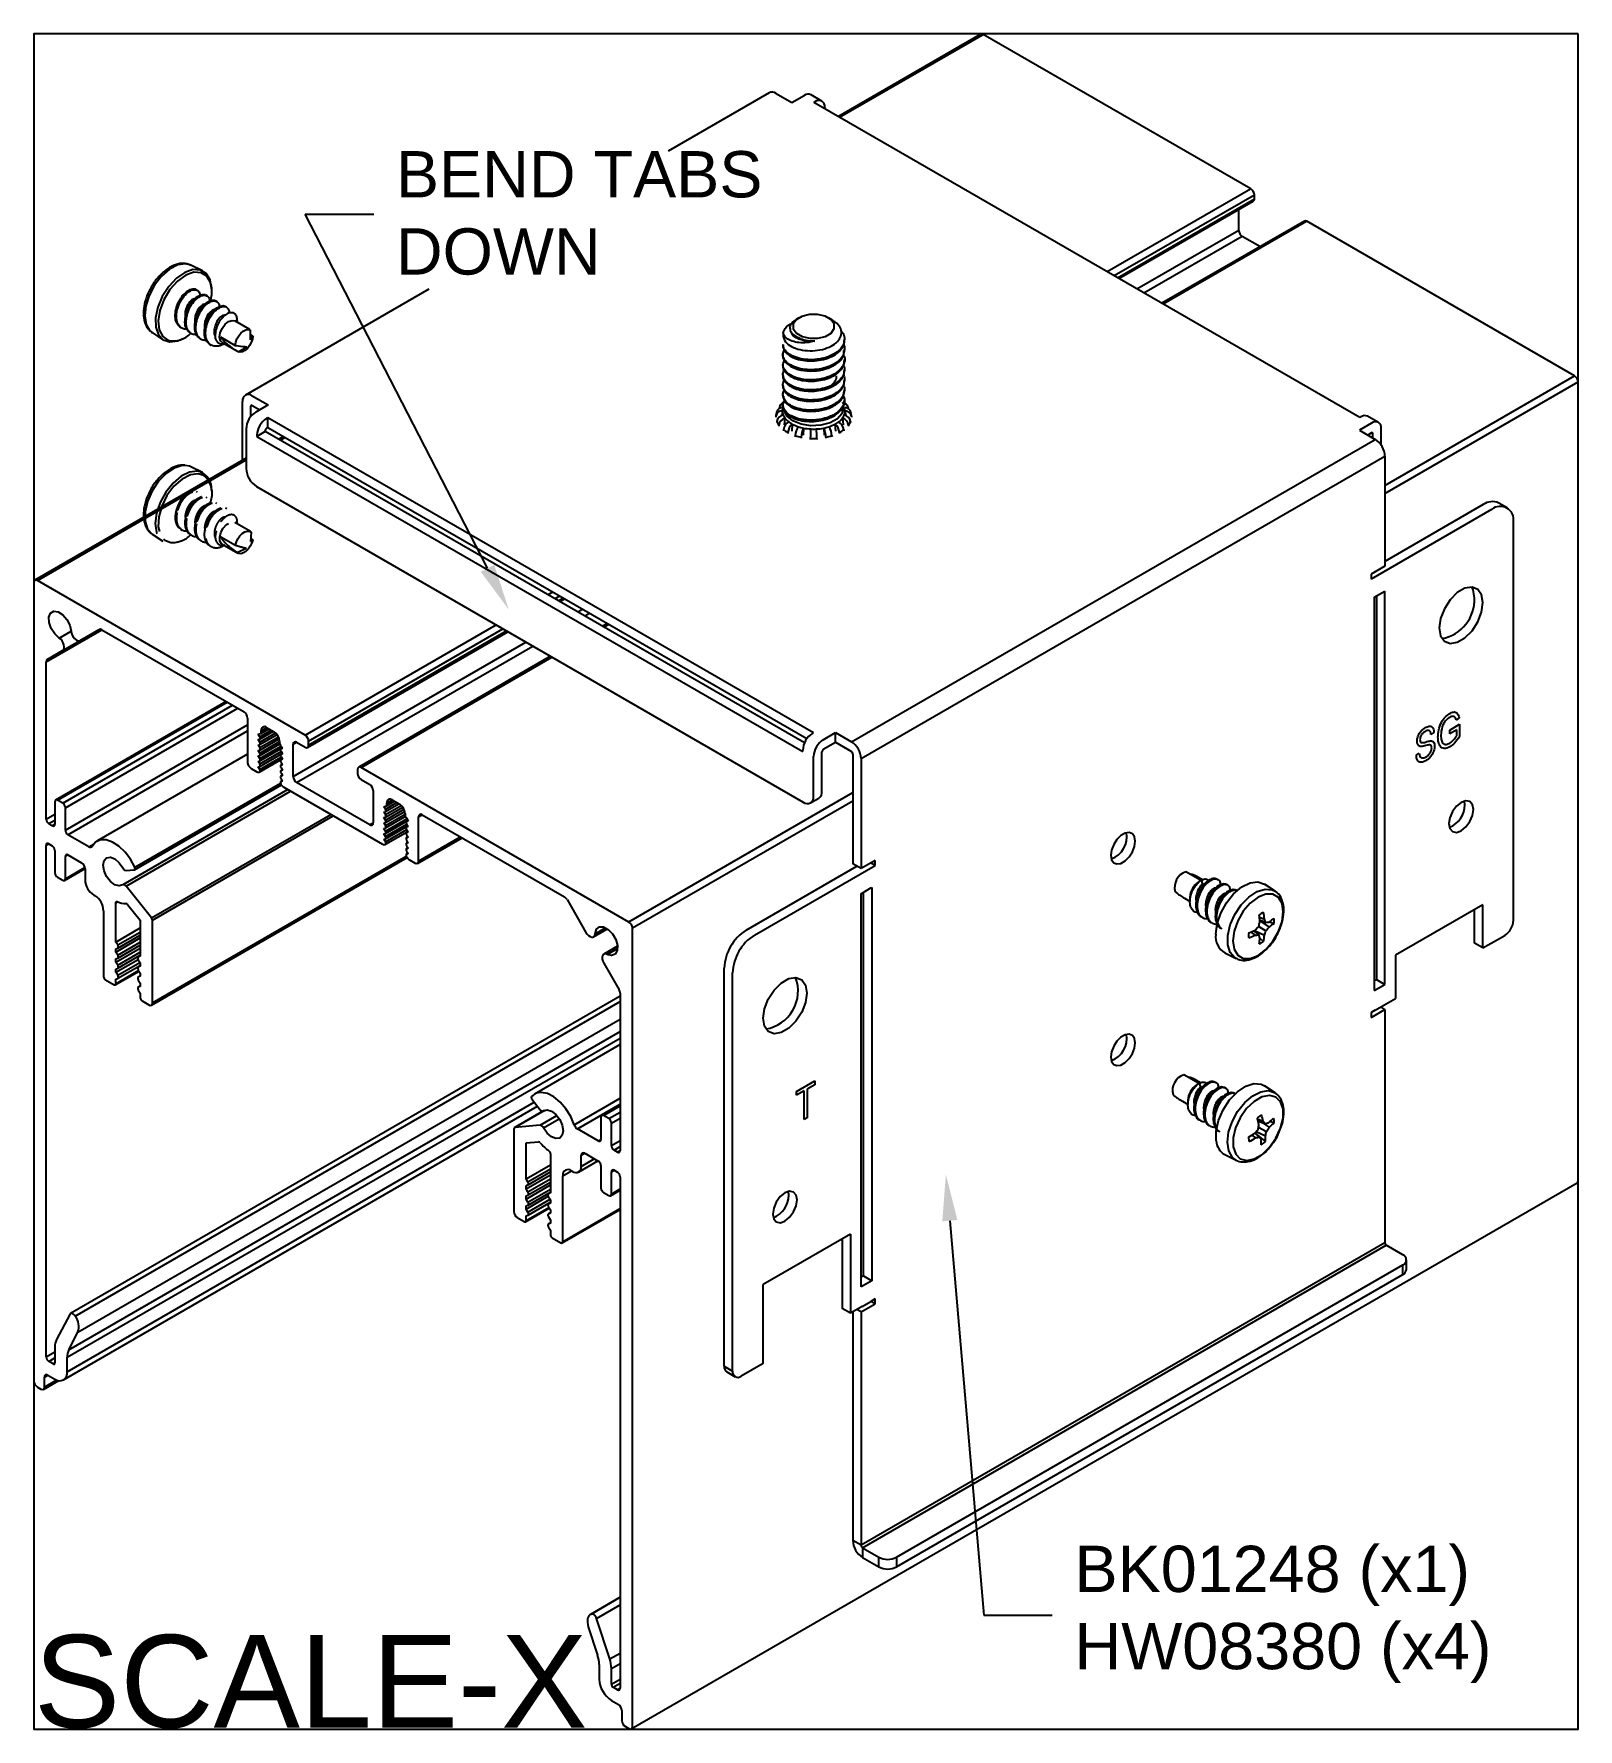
# Model space of a CAD drawing. Extents: x 0 to 6.25, y -6.86 to 0.
import ezdxf
from ezdxf import colors
from ezdxf.entities.mleader import LeaderData, LeaderLine
from ezdxf.math import Vec2, Vec3

# ---------------------------------------------------------------- set-up
doc = ezdxf.new("R2010")
doc.units = 0
doc.header["$LTSCALE"] = 0.5
doc.header["$MEASUREMENT"] = 0
doc.linetypes.add('HIDDEN2', pattern=[0.1875, 0.125, -0.0625])
for name, color, linetype in [('Brackets', 181, 'CONTINUOUS'), ('FAB DWG', 221, 'CONTINUOUS'), ('Hardware', 242, 'CONTINUOUS'), ('Housing', 150, 'CONTINUOUS'), ('Mounting', 4, 'CONTINUOUS')]:
    doc.layers.add(name, color=color, linetype=linetype)
doc.layers.add('Text-Unprinted', color=131, linetype='CONTINUOUS', plot=False)
doc.styles.add('LSAD_Standard', font='arial.ttf')

msp = doc.modelspace()

# ---------------------------------------------------------------- texts
at = {"layer": 'Text-Unprinted', "ltscale": 0.5, "transparency": 16777216, "style": 'LSAD_Standard'}
msp.add_attdef('SCALE-X', (0, -6.8578), 'XEffectiveScaleFactor', height=0.375, dxfattribs=at)

# ---------------------------------------------------------------- linework, layer by layer
at = {"layer": 'Brackets', "transparency": 16777216}
msp.add_line((3.2025, -0.2975), (3.2025, -0.3024), dxfattribs=at)
at = {"layer": 'Hardware', "transparency": 16777216}
for p, q in [((0.6827, -0.9594), (0.6361, -0.9364)), ((0.6617, -1.0384), (0.6522, -1.0329)), ((0.701, -1.0611), (0.6961, -1.0582)), ((0.7402, -1.0837), (0.7354, -1.0809)), ((0.5739, -1.1224), (0.5788, -1.1252)), ((0.6132, -1.1451), (0.6181, -1.1479)), ((0.7795, -1.1064), (0.7747, -1.1036)), ((0.8746, -1.1975), (0.8133, -1.1621)), ((0.8238, -1.1682), (0.8238, -1.1615)), ((0.4757, -1.2072), (0.4786, -1.2093)), ((0.4786, -1.2093), (0.5218, -1.2381)), ((0.5944, -1.1889), (0.5993, -1.1917)), ((0.6337, -1.2116), (0.6386, -1.2144)), ((0.6525, -1.1678), (0.6574, -1.1706)), ((0.673, -1.2343), (0.6779, -1.2371)), ((0.6918, -1.1904), (0.6966, -1.1932)), ((0.7562, -1.2269), (0.8155, -1.2612)), ((0.876, -1.1983), (0.8752, -1.2385)), ((0.8756, -1.2173), (0.8871, -1.2239)), ((0.7123, -1.257), (0.7172, -1.2598)), ((0.7626, -1.2498), (0.824, -1.2852)), ((0.8265, -1.2867), (0.862, -1.2666)), ((0.6827, -1.776), (0.6361, -1.7529)), ((0.6886, -1.7885), (0.6653, -1.781)), ((4.7242, -3.4267), (4.6649, -3.3924)), ((4.6871, -3.4025), (4.6843, -3.4036)), ((4.7331, -3.4251), (4.7101, -3.4118)), ((4.7272, -3.4277), (4.7176, -3.4332)), ((4.7272, -3.4277), (4.7328, -3.442)), ((4.7593, -3.4317), (4.7544, -3.4289)), ((4.7953, -3.4248), (4.7905, -3.422)), ((4.6595, -3.4995), (4.683, -3.5131)), ((4.6818, -3.4953), (4.6818, -3.5132)), ((4.7986, -3.4544), (4.7937, -3.4516)), ((4.8346, -3.4475), (4.8298, -3.4447)), ((4.8379, -3.4771), (4.833, -3.4743)), ((5.027, -3.4713), (4.9837, -3.4425)), ((4.7281, -3.5754), (4.733, -3.5782)), ((4.7674, -3.598), (4.7723, -3.6009)), ((4.9287, -3.6367), (4.9461, -3.6494)), ((4.939, -3.632), (4.9603, -3.6486)), ((4.9428, -3.6302), (4.9832, -3.65)), ((4.9603, -3.6147), (4.9896, -3.6316)), ((4.9636, -3.5763), (4.9832, -3.5851)), ((4.9646, -3.5877), (4.9896, -3.5978)), ((4.965, -3.5918), (5.0023, -3.6169)), ((5.0037, -3.5952), (5.0223, -3.6015)), ((4.965, -3.662), (4.9799, -3.6751)), ((4.8229, -3.7211), (4.8695, -3.7442)), ((4.7161, -4.2487), (4.6567, -4.2145)), ((4.6789, -4.2246), (4.6761, -4.2257)), ((4.725, -4.2472), (4.702, -4.2339)), ((4.7191, -4.2497), (4.7094, -4.2553)), ((4.7191, -4.2497), (4.7247, -4.2641)), ((4.7512, -4.2538), (4.7463, -4.251)), ((4.7872, -4.2469), (4.7823, -4.244)), ((4.6513, -4.3216), (4.6748, -4.3352)), ((4.6736, -4.3173), (4.6736, -4.3353)), ((4.7904, -4.2765), (4.7856, -4.2737)), ((4.8265, -4.2695), (4.8216, -4.2667)), ((4.8297, -4.2992), (4.8248, -4.2963)), ((5.027, -4.2878), (4.9837, -4.259)), ((5.027, -4.2878), (5.0292, -4.2894)), ((4.9552, -4.3929), (4.9787, -4.403)), ((4.72, -4.3974), (4.7248, -4.4002)), ((4.7592, -4.4201), (4.7641, -4.4229)), ((4.9325, -4.459), (4.9479, -4.4699)), ((4.9441, -4.4516), (4.9628, -4.4661)), ((4.945, -4.4512), (4.9879, -4.4846)), ((4.9506, -4.4446), (4.9876, -4.462)), ((4.9573, -4.4012), (4.9871, -4.4133)), ((4.9596, -4.4263), (4.9918, -4.4441)), ((4.9718, -4.4071), (5.0034, -4.4276)), ((5.0061, -4.4034), (5.0231, -4.4081)), ((4.8229, -4.5377), (4.8695, -4.5607))]:
    msp.add_line(p, q, dxfattribs=at)
at = {"layer": 'Hardware', "linetype": 'HIDDEN2', "transparency": 16777216}
for p, q in [((0.6628, -1.8555), (0.6579, -1.8527)), ((0.7021, -1.8782), (0.6972, -1.8754)), ((0.7413, -1.9009), (0.7365, -1.8981)), ((0.7806, -1.9236), (0.7757, -1.9208)), ((0.5782, -1.9259), (0.583, -1.9287)), ((0.6175, -1.9486), (0.6223, -1.9514)), ((0.6567, -1.9712), (0.6616, -1.9741)), ((0.8766, -2.0152), (0.8133, -1.9786)), ((0.8238, -1.9847), (0.8238, -1.9791)), ((0.4786, -2.0258), (0.5218, -2.0546)), ((0.5955, -2.0061), (0.6004, -2.0089)), ((0.6348, -2.0288), (0.6397, -2.0316)), ((0.6741, -2.0515), (0.679, -2.0543)), ((0.696, -1.9939), (0.7009, -1.9967)), ((0.757, -2.0358), (0.8164, -2.0701)), ((0.8801, -2.0179), (0.8766, -2.0556)), ((0.8778, -2.0432), (0.8862, -2.048)), ((0.7134, -2.0741), (0.7183, -2.077)), ((0.7626, -2.0664), (0.826, -2.1029)), ((0.8224, -2.1002), (0.8606, -2.0825))]:
    msp.add_line(p, q, dxfattribs=at)
at = {"layer": 'Hardware', "transparency": 16777216, "flags": 128}
for points in [[(0.6361, -0.9364), (0.6136, -0.9307), (0.5823, -0.9356), (0.5492, -0.9528), (0.517, -0.9809), (0.4886, -1.0173), (0.4666, -1.0587), (0.4529, -1.1016), (0.4488, -1.1421), (0.4546, -1.1765), (0.4697, -1.2019), (0.4757, -1.2072)], [(0.6442, -0.9545), (0.6109, -0.9659), (0.5772, -0.9893), (0.5459, -1.0226), (0.5199, -1.0628), (0.5015, -1.1063), (0.4923, -1.1493), (0.4931, -1.188), (0.5039, -1.2189), (0.5238, -1.2393), (0.5508, -1.2474), (0.5827, -1.2423), (0.6028, -1.2333)], [(0.7191, -1.0319), (0.719, -1.0315), (0.7132, -0.9963), (0.6977, -0.9704), (0.674, -0.956), (0.6442, -0.9545)], [(0.6482, -0.9652), (0.615, -0.9769), (0.5814, -1.001), (0.5507, -1.0353), (0.5259, -1.0762), (0.5095, -1.1199), (0.5031, -1.162), (0.5072, -1.1984), (0.5215, -1.2256), (0.5419, -1.2399)], [(0.7001, -0.9815), (0.6778, -0.967), (0.6482, -0.9652)], [(0.7626, -1.2498), (0.7558, -1.2427), (0.7522, -1.2286), (0.7544, -1.2108), (0.7621, -1.1923), (0.774, -1.1759), (0.7882, -1.1645), (0.8023, -1.1598), (0.8133, -1.1621)], [(0.8155, -1.2612), (0.8174, -1.2485), (0.8221, -1.2353), (0.8292, -1.2228), (0.838, -1.2118), (0.8479, -1.2033), (0.8581, -1.198), (0.8677, -1.1963), (0.876, -1.1983)], [(0.8871, -1.2239), (0.8851, -1.2365), (0.8804, -1.2497), (0.8734, -1.2623), (0.8646, -1.2733), (0.8547, -1.2817), (0.8445, -1.287), (0.8348, -1.2887), (0.8265, -1.2867)], [(0.6129, -1.7472), (0.601, -1.7477), (0.5686, -1.7579), (0.5355, -1.7799), (0.5045, -1.8117), (0.4785, -1.8507), (0.4598, -1.8932), (0.45, -1.9355), (0.45, -1.9547)], [(0.6622, -1.7703), (0.6306, -1.7742), (0.5967, -1.7908), (0.5637, -1.8187), (0.5343, -1.8552), (0.5112, -1.8973), (0.5019, -1.9248)], [(0.6653, -1.781), (0.6337, -1.7853), (0.5999, -1.8027), (0.5672, -1.8317), (0.5388, -1.8694), (0.5175, -1.9121), (0.5163, -1.9165)], [(4.7865, -3.6458), (4.7915, -3.6041), (4.8063, -3.5603), (4.8293, -3.5183), (4.8587, -3.4817), (4.8918, -3.4539), (4.9256, -3.4373), (4.9572, -3.4334), (4.9837, -3.4425)], [(4.869, -3.744), (4.8636, -3.7408), (4.8449, -3.7199), (4.8351, -3.6889), (4.8351, -3.6505), (4.8449, -3.6082), (4.8636, -3.5657), (4.8896, -3.5267), (4.9205, -3.4949), (4.9536, -3.4729), (4.986, -3.4627), (5.0148, -3.4653), (5.0274, -3.4715)], [(4.8557, -3.6723), (4.8607, -3.7058), (4.8752, -3.7303), (4.8978, -3.7434), (4.9263, -3.7437), (4.9579, -3.7313), (4.9894, -3.7073), (5.0179, -3.6741), (5.0405, -3.6349), (5.055, -3.5937), (5.06, -3.5543), (5.055, -3.5208), (5.0405, -3.4963), (5.0179, -3.4832), (4.9894, -3.4829), (4.9579, -3.4954), (4.9263, -3.5194), (4.8978, -3.5525), (4.8752, -3.5917), (4.8607, -3.6329), (4.8557, -3.6723)], [(4.7879, -4.4824), (4.7876, -4.4434), (4.7973, -4.4002), (4.8161, -4.3567), (4.8425, -4.3168), (4.8739, -4.284), (4.9077, -4.2612), (4.9409, -4.2504), (4.9704, -4.2526), (4.9837, -4.259)], [(4.8684, -4.5602), (4.8538, -4.549), (4.8391, -4.523), (4.8338, -4.4882), (4.8385, -4.4475), (4.8526, -4.4046), (4.875, -4.3633), (4.9036, -4.3273), (4.9359, -4.2997), (4.9691, -4.2831), (5.0001, -4.2789), (5.0263, -4.2874), (5.027, -4.2878)], [(4.857, -4.5068), (4.867, -4.5361), (4.8858, -4.555), (4.9117, -4.5617), (4.9421, -4.5555), (4.9741, -4.537), (5.0044, -4.5079), (5.0303, -4.4713), (5.049, -4.4306), (5.0588, -4.3898), (5.0587, -4.3529), (5.0488, -4.3236), (5.0299, -4.3047), (5.004, -4.298), (4.9736, -4.3042), (4.9417, -4.3227), (4.9113, -4.3518), (4.8855, -4.3884), (4.8668, -4.4291), (4.857, -4.4699), (4.857, -4.5068)]]:
    msp.add_lwpolyline(points, dxfattribs=at)
at = {"layer": 'Hardware', "linetype": 'HIDDEN2', "transparency": 16777216, "flags": 128}
for points in [[(0.6361, -1.7529), (0.6298, -1.7503), (0.6129, -1.7472)], [(0.5163, -1.9165), (0.5054, -1.9556), (0.5036, -1.9956), (0.5124, -2.0283), (0.5243, -2.045)], [(0.45, -1.9547), (0.45, -1.9739), (0.4598, -2.0049), (0.4785, -2.0258), (0.4786, -2.0258)], [(0.5019, -1.9248), (0.4965, -1.9411), (0.4914, -1.9827), (0.4965, -2.0186), (0.5112, -2.0454), (0.5343, -2.0608), (0.5637, -2.0634), (0.5967, -2.053), (0.6028, -2.0499)], [(0.7626, -2.0664), (0.7602, -2.0647), (0.7535, -2.0538), (0.7524, -2.0378), (0.7571, -2.0193), (0.7668, -2.0013), (0.7799, -1.9868), (0.7944, -1.9781), (0.8078, -1.9766), (0.8133, -1.9786)], [(0.5243, -2.045), (0.5308, -2.0505), (0.5551, -2.0597)], [(0.8164, -2.0701), (0.82, -2.057), (0.8262, -2.044), (0.8344, -2.0323), (0.844, -2.0228), (0.8541, -2.0162), (0.8641, -2.013), (0.873, -2.0136), (0.8801, -2.0179)], [(0.8862, -2.048), (0.8826, -2.0611), (0.8764, -2.0741), (0.8682, -2.0858), (0.8586, -2.0953), (0.8484, -2.1019), (0.8385, -2.1051), (0.8296, -2.1045), (0.8224, -2.1002)]]:
    msp.add_lwpolyline(points, dxfattribs=at)
at = {"layer": 'Hardware', "transparency": 16777216}
for centre, radius, start, end in [((0.6158, -1.0445), 0.1053, 339.86513, 36.76737), ((0.5657, -1.1486), 0.0943, 255.39788, 319.06551), ((0.6476, -1.8407), 0.0719, 30.11412, 78.31416), ((0.6253, -1.8614), 0.0965, 34.116, 49.07503), ((4.6875, -3.4567), 0.0681, 109.36289, 194.36534), ((4.7576, -3.4977), 0.0759, 121.83056, 178.17482), ((5.0053, -3.621), 0.0689, 111.63455, 128.36007), ((4.4166, -3.6335), 0.55, 3.95969, 6.95017), ((4.5532, -3.6222), 0.4316, 4.92757, 8.69853), ((4.7047, -3.1344), 0.55, 293.04745, 296.03775), ((4.5706, -3.2304), 0.5473, 313.32198, 315.3986), ((4.4326, -3.4694), 0.5473, 344.60081, 346.67742), ((4.6528, -3.7594), 0.3736, 25.63131, 27.80988), ((4.5718, -3.4967), 0.439, 339.55685, 342.09513), ((4.9433, -3.1932), 0.4073, 276.52845, 278.33231), ((4.6639, -3.3373), 0.439, 317.90432, 320.44267), ((4.8016, -3.302), 0.3561, 304.30795, 308.30323), ((4.8266, -3.3686), 0.3042, 305.27724, 310.03829), ((4.9541, -3.5915), 0.069, 351.63859, 8.36141), ((4.8636, -3.655), 0.0777, 173.20983, 238.35203), ((4.9882, -3.6505), 0.069, 171.63859, 188.36141), ((4.7633, -3.2584), 0.4316, 291.29885, 295.06972), ((4.9319, -3.276), 0.3737, 272.1836, 274.36179), ((4.5868, -3.8107), 0.4072, 21.65981, 23.46418), ((4.6101, -3.6336), 0.3562, 351.69417, 355.68934), ((4.9371, -3.621), 0.0689, 291.63455, 308.36007), ((4.6802, -3.622), 0.3043, 349.95944, 354.72021), ((4.6793, -4.2788), 0.0681, 109.36289, 194.36534), ((4.7494, -4.3198), 0.0759, 121.83056, 178.17482), ((5.0146, -4.4514), 0.0857, 120.10146, 134.56583), ((4.411, -4.5369), 0.5629, 12.34121, 15.08468), ((4.5689, -4.5012), 0.4214, 13.4701, 17.09273), ((4.731, -4.1053), 0.4058, 311.61876, 315.47005), ((4.9696, -4.4069), 0.0535, 358.69178, 18.50428), ((4.6396, -3.9861), 0.5563, 300.18455, 303.30536), ((4.5201, -4.0812), 0.5634, 318.96654, 321.042), ((4.441, -4.351), 0.524, 350.73363, 352.80905), ((4.6293, -4.6991), 0.458, 38.61572, 40.27933), ((4.8702, -4.0516), 0.3801, 287.90704, 290.04939), ((4.5983, -4.3617), 0.402, 345.55704, 348.18226), ((4.6158, -4.166), 0.4676, 323.51123, 325.98429), ((4.7655, -4.1674), 0.3525, 312.44944, 316.94709), ((4.8549, -4.4787), 0.0671, 183.10995, 241.45044), ((4.9728, -4.4682), 0.0535, 178.69178, 198.50428), ((4.7058, -4.0894), 0.451, 298.64446, 302.46086), ((4.8665, -4.1172), 0.362, 282.99254, 285.42692), ((4.4754, -4.8346), 0.611, 35.98915, 37.0886), ((4.6562, -4.4997), 0.3146, 0.36225, 4.40618), ((4.9278, -4.4236), 0.0857, 300.10146, 314.56583), ((4.7285, -4.4766), 0.2595, 358.23198, 3.23751)]:
    msp.add_arc(centre, radius, start, end, dxfattribs=at)
at = {"layer": 'Hardware', "linetype": 'HIDDEN2', "transparency": 16777216}
for centre, radius, start, end in [((0.6253, -1.8614), 0.0965, 337.19032, 34.116), ((0.6476, -1.8407), 0.0719, 353.82675, 30.11412), ((0.644, -1.9416), 0.0684, 145.496, 185.40381), ((0.559, -1.9516), 0.1081, 267.89496, 314.38294)]:
    msp.add_arc(centre, radius, start, end, dxfattribs=at)
at = {"layer": 'Hardware', "transparency": 16777216}
for centre, major_axis, ratio, start_param, end_param in [((0.8714, -1.2541), (0.1203, -0.0564), 0.372929, 3.652588, 4.509445), ((4.6342, -3.4264), (0.0904, -0.0035), 0.350579, 0.102496, 0.959353), ((4.6342, -3.4264), (0.0986, -0.0869), 0.337713, 4.877792, 5.249992), ((4.626, -4.2485), (0.0904, -0.0035), 0.350579, 0.102496, 0.959353), ((4.626, -4.2485), (0.0986, -0.0869), 0.337713, 4.877792, 5.249992)]:
    msp.add_ellipse(centre, major_axis=major_axis, ratio=ratio, start_param=start_param, end_param=end_param, dxfattribs=at)
at = {"layer": 'Hardware', "linetype": 'HIDDEN2', "transparency": 16777216}
msp.add_ellipse((0.8714, -2.0707), major_axis=(0.1169, -0.0636), ratio=0.379777, start_param=3.636731, end_param=4.493588, dxfattribs=at)
at = {"layer": 'Hardware', "transparency": 16777216}
for points, knots in [([(0.5912, -0.9303), (0.5851, -0.9316), (0.5683, -0.9353), (0.5402, -0.9502), (0.5097, -0.977), (0.4889, -1.0007), (0.4811, -1.0153), (0.4803, -1.017)], [0, 0, 0, 0, 0.149888, 0.417813, 0.691683, 0.966122, 1, 1, 1, 1]), ([(0.6351, -0.9376), (0.63, -0.9349), (0.6168, -0.9278), (0.601, -0.9293), (0.5912, -0.9303)], [0, 0, 0, 0, 0.382556, 1, 1, 1, 1]), ([(0.4803, -1.017), (0.4737, -1.0282), (0.4596, -1.0522), (0.4469, -1.0922), (0.4419, -1.1325), (0.4471, -1.1673), (0.4588, -1.1929), (0.4711, -1.2022), (0.4758, -1.2057)], [0, 0, 0, 0, 0.162928, 0.349512, 0.537778, 0.728947, 0.89663, 1, 1, 1, 1]), ([(0.5739, -1.1224), (0.5765, -1.1121), (0.5818, -1.0914), (0.5982, -1.0633), (0.6186, -1.0424), (0.6385, -1.0325), (0.6521, -1.031), (0.6561, -1.0356), (0.6565, -1.036)], [0, 0, 0, 0, 0.194242, 0.393681, 0.585088, 0.782764, 0.980439, 1, 1, 1, 1]), ([(0.5788, -1.1252), (0.5814, -1.115), (0.5867, -1.0942), (0.6031, -1.066), (0.6234, -1.0454), (0.6439, -1.0346), (0.6607, -1.0359), (0.6714, -1.0451), (0.6722, -1.0558), (0.6724, -1.0593)], [0, 0, 0, 0, 0.153544, 0.311196, 0.462499, 0.618757, 0.775016, 0.926319, 1, 1, 1, 1]), ([(0.6586, -1.0732), (0.6584, -1.073), (0.6563, -1.0703), (0.6485, -1.0716), (0.6373, -1.0783), (0.6254, -1.0917), (0.6167, -1.1096), (0.6114, -1.1291), (0.6122, -1.1408), (0.6127, -1.1464)], [0, 0, 0, 0, 0.016563, 0.184147, 0.35173, 0.513808, 0.682943, 0.847509, 1, 1, 1, 1]), ([(0.6132, -1.1451), (0.6158, -1.1348), (0.6211, -1.1141), (0.6375, -1.0859), (0.6579, -1.065), (0.6778, -1.0552), (0.6914, -1.0537), (0.6954, -1.0583), (0.6958, -1.0587)], [0, 0, 0, 0, 0.194242, 0.3936808, 0.5850877, 0.7827635, 0.9804393, 1, 1, 1, 1]), ([(0.6181, -1.1479), (0.6207, -1.1376), (0.6259, -1.1169), (0.6424, -1.0887), (0.6627, -1.068), (0.6832, -1.0573), (0.7, -1.0586), (0.7107, -1.0678), (0.7114, -1.0784), (0.7117, -1.0819)], [0, 0, 0, 0, 0.153544, 0.311196, 0.462499, 0.618757, 0.775016, 0.926319, 1, 1, 1, 1]), ([(0.6916, -1.0951), (0.6904, -1.095), (0.6861, -1.0946), (0.6764, -1.1013), (0.6647, -1.1143), (0.656, -1.1323), (0.6507, -1.1518), (0.6515, -1.1635), (0.6519, -1.1691)], [0, 0, 0, 0, 0.076709, 0.266361, 0.449782, 0.641191, 0.827428, 1, 1, 1, 1]), ([(0.6525, -1.1678), (0.6551, -1.1575), (0.6604, -1.1367), (0.6768, -1.1086), (0.6972, -1.0877), (0.7171, -1.0779), (0.7307, -1.0764), (0.7347, -1.081), (0.7351, -1.0814)], [0, 0, 0, 0, 0.194242, 0.393681, 0.585088, 0.782764, 0.980439, 1, 1, 1, 1]), ([(0.6574, -1.1706), (0.66, -1.1603), (0.6652, -1.1396), (0.6817, -1.1114), (0.7019, -1.0907), (0.7225, -1.0799), (0.7393, -1.0813), (0.75, -1.0905), (0.7507, -1.1011), (0.751, -1.1046)], [0, 0, 0, 0, 0.153544, 0.311196, 0.462499, 0.618757, 0.775016, 0.926319, 1, 1, 1, 1]), ([(0.5948, -1.1885), (0.5898, -1.1847), (0.5789, -1.1766), (0.571, -1.1525), (0.5729, -1.1323), (0.5739, -1.1224)], [0, 0, 0, 0, 0.303869, 0.656529, 1, 1, 1, 1]), ([(0.6195, -1.196), (0.6131, -1.1955), (0.5992, -1.1945), (0.5845, -1.1795), (0.5758, -1.1555), (0.5778, -1.1352), (0.5788, -1.1252)], [0, 0, 0, 0, 0.2187945, 0.4743599, 0.7406493, 1, 1, 1, 1]), ([(0.6341, -1.2112), (0.629, -1.2074), (0.6182, -1.1993), (0.6103, -1.1752), (0.6122, -1.155), (0.6132, -1.1451)], [0, 0, 0, 0, 0.303869, 0.656529, 1, 1, 1, 1]), ([(0.6588, -1.2187), (0.6524, -1.2182), (0.6385, -1.2172), (0.6238, -1.2021), (0.6151, -1.1782), (0.6171, -1.1579), (0.6181, -1.1479)], [0, 0, 0, 0, 0.218794, 0.47436, 0.740649, 1, 1, 1, 1]), ([(0.7372, -1.1186), (0.737, -1.1183), (0.7348, -1.1157), (0.7271, -1.117), (0.7159, -1.1236), (0.704, -1.1371), (0.6953, -1.1549), (0.6899, -1.1745), (0.6908, -1.1862), (0.6912, -1.1918)], [0, 0, 0, 0, 0.016563, 0.184147, 0.35173, 0.513808, 0.682943, 0.847509, 1, 1, 1, 1]), ([(0.6918, -1.1904), (0.6944, -1.1802), (0.6996, -1.1594), (0.7161, -1.1313), (0.7365, -1.1104), (0.7564, -1.1005), (0.77, -1.099), (0.774, -1.1036), (0.7743, -1.104)], [0, 0, 0, 0, 0.194242, 0.393681, 0.585088, 0.782764, 0.980439, 1, 1, 1, 1]), ([(0.6966, -1.1932), (0.6992, -1.183), (0.7045, -1.1622), (0.721, -1.1341), (0.7412, -1.1134), (0.7617, -1.1026), (0.7787, -1.1039), (0.7898, -1.1141), (0.7905, -1.1262), (0.7908, -1.131)], [0, 0, 0, 0, 0.149379, 0.302754, 0.449953, 0.601972, 0.753992, 0.901191, 1, 1, 1, 1]), ([(0.7765, -1.1412), (0.7763, -1.141), (0.7741, -1.1383), (0.7664, -1.1397), (0.7551, -1.1463), (0.7433, -1.1597), (0.7344, -1.1777), (0.7295, -1.1974), (0.7291, -1.2144), (0.7327, -1.2221), (0.7341, -1.2251)], [0, 0, 0, 0, 0.014875, 0.165375, 0.315875, 0.46143, 0.613324, 0.761113, 0.908903, 1, 1, 1, 1]), ([(0.8235, -1.1615), (0.8231, -1.1557), (0.8223, -1.1435), (0.8137, -1.1319), (0.8005, -1.1273), (0.7846, -1.1315), (0.7682, -1.1428), (0.7532, -1.16), (0.742, -1.181), (0.7371, -1.1972), (0.7358, -1.2057), (0.7356, -1.2071)], [0, 0, 0, 0, 0.118374, 0.25027, 0.382401, 0.506022, 0.628171, 0.750539, 0.864705, 0.977111, 1, 1, 1, 1]), ([(0.6733, -1.2338), (0.6683, -1.2301), (0.6575, -1.222), (0.6496, -1.1978), (0.6515, -1.1777), (0.6525, -1.1678)], [0, 0, 0, 0, 0.303869, 0.656529, 1, 1, 1, 1]), ([(0.6981, -1.2414), (0.6916, -1.2409), (0.6777, -1.2399), (0.6631, -1.2248), (0.6544, -1.2009), (0.6564, -1.1806), (0.6574, -1.1706)], [0, 0, 0, 0, 0.218794, 0.47436, 0.740649, 1, 1, 1, 1]), ([(0.7126, -1.2565), (0.7076, -1.2528), (0.6968, -1.2447), (0.6889, -1.2205), (0.6908, -1.2004), (0.6918, -1.1904)], [0, 0, 0, 0, 0.303869, 0.656529, 1, 1, 1, 1]), ([(0.7705, -1.254), (0.7691, -1.2551), (0.7595, -1.2623), (0.7405, -1.2662), (0.7182, -1.2629), (0.7023, -1.2477), (0.6937, -1.2235), (0.6957, -1.2032), (0.6966, -1.1932)], [0, 0, 0, 0, 0.034078, 0.228826, 0.423575, 0.612148, 0.808634, 1, 1, 1, 1]), ([(0.7356, -1.2071), (0.7347, -1.2117), (0.7326, -1.2219), (0.7348, -1.236), (0.7416, -1.2477), (0.7526, -1.2544), (0.7629, -1.2565), (0.7693, -1.2544), (0.7705, -1.254)], [0, 0, 0, 0, 0.159487, 0.351593, 0.546496, 0.746213, 0.950359, 1, 1, 1, 1]), ([(0.8871, -1.2239), (0.8866, -1.2247), (0.885, -1.2279), (0.8821, -1.2328), (0.8789, -1.237), (0.8755, -1.2383), (0.8752, -1.2385)], [0, 0, 0, 0, 0.1640535, 0.5980497, 0.9571453, 1, 1, 1, 1]), ([(0.8155, -1.2612), (0.817, -1.2614), (0.8299, -1.2633), (0.8463, -1.2661), (0.8593, -1.2665), (0.862, -1.2666)], [0, 0, 0, 0, 0.092881, 0.810767, 1, 1, 1, 1]), ([(0.6115, -1.7461), (0.6054, -1.746), (0.5892, -1.7457), (0.5615, -1.7546), (0.5295, -1.7745), (0.5002, -1.8043), (0.4813, -1.8281), (0.475, -1.8415), (0.4749, -1.8417)], [0, 0, 0, 0, 0.123654, 0.333083, 0.551272, 0.774651, 0.997615, 1, 1, 1, 1]), ([(0.4749, -1.8417), (0.4682, -1.8547), (0.4547, -1.881), (0.4445, -1.9214), (0.4431, -1.9468), (0.444, -1.9583)], [0, 0, 0, 0, 0.1888066, 0.3806446, 0.5615711, 0.5615711, 0.5615711, 0.5615711]), ([(4.7127, -3.5576), (4.7096, -3.5573), (4.7004, -3.5564), (4.6896, -3.546), (4.6821, -3.5287), (4.6811, -3.5064), (4.6861, -3.4828), (4.6962, -3.4603), (4.7095, -3.4416), (4.7204, -3.4318), (4.7263, -3.4283), (4.7272, -3.4277)], [0, 0, 0, 0, 0.073143, 0.211806, 0.350715, 0.480679, 0.609095, 0.737741, 0.857764, 0.975937, 1, 1, 1, 1]), ([(4.7544, -3.4289), (4.7477, -3.4347), (4.734, -3.4464), (4.7174, -3.4746), (4.7068, -3.5054), (4.7046, -3.5361), (4.7123, -3.5601), (4.721, -3.5736), (4.7281, -3.5753), (4.7281, -3.5753)], [0, 0, 0, 0, 0.165435, 0.335295, 0.498315, 0.666674, 0.835034, 0.998054, 1, 1, 1, 1]), ([(4.7593, -3.4317), (4.7526, -3.4375), (4.7389, -3.4493), (4.7223, -3.4774), (4.7116, -3.5083), (4.7096, -3.5388), (4.7168, -3.5637), (4.7314, -3.5802), (4.7459, -3.582), (4.7531, -3.5829)], [0, 0, 0, 0, 0.1430202, 0.2898668, 0.4307996, 0.5763481, 0.7218966, 0.8628294, 1, 1, 1, 1]), ([(4.7272, -3.4277), (4.7308, -3.4259), (4.7386, -3.4221), (4.7489, -3.4212), (4.7535, -3.4245), (4.7557, -3.4261)], [0, 0, 0, 0, 0.307059, 0.676919, 1, 1, 1, 1]), ([(4.7904, -3.4221), (4.7853, -3.4203), (4.775, -3.417), (4.7613, -3.425), (4.7544, -3.4289)], [0, 0, 0, 0, 0.503719, 1, 1, 1, 1]), ([(4.8062, -3.4458), (4.8061, -3.443), (4.8057, -3.4328), (4.7959, -3.4233), (4.7798, -3.4201), (4.7661, -3.4279), (4.7593, -3.4317)], [0, 0, 0, 0, 0.111126, 0.4019144, 0.7049046, 1, 1, 1, 1]), ([(4.7328, -3.442), (4.729, -3.4458), (4.7211, -3.4534), (4.7118, -3.4714), (4.7064, -3.4907), (4.7052, -3.5055), (4.7074, -3.5116), (4.7078, -3.5125)], [0, 0, 0, 0, 0.237622, 0.481843, 0.715873, 0.957852, 1, 1, 1, 1]), ([(4.7937, -3.4516), (4.787, -3.4574), (4.7733, -3.4691), (4.7567, -3.4973), (4.7461, -3.5281), (4.7439, -3.5588), (4.7516, -3.5828), (4.7603, -3.5963), (4.7673, -3.5979), (4.7674, -3.598)], [0, 0, 0, 0, 0.165435, 0.335295, 0.498315, 0.666674, 0.835034, 0.998054, 1, 1, 1, 1]), ([(4.7924, -3.4594), (4.7896, -3.4586), (4.7839, -3.4571), (4.7721, -3.4637), (4.7604, -3.4763), (4.7511, -3.494), (4.7457, -3.5134), (4.7445, -3.5282), (4.7467, -3.5343), (4.747, -3.5352)], [0, 0, 0, 0, 0.163229, 0.323888, 0.484547, 0.649668, 0.807898, 0.971503, 1, 1, 1, 1]), ([(4.7986, -3.4544), (4.7918, -3.4602), (4.7782, -3.4719), (4.7616, -3.5001), (4.7509, -3.531), (4.7489, -3.5614), (4.7561, -3.5863), (4.7706, -3.6029), (4.7852, -3.6047), (4.7924, -3.6056)], [0, 0, 0, 0, 0.14302, 0.289867, 0.4308, 0.576348, 0.721897, 0.862829, 1, 1, 1, 1]), ([(4.833, -3.4743), (4.8263, -3.4801), (4.8126, -3.4918), (4.796, -3.5199), (4.7853, -3.5508), (4.7832, -3.5815), (4.7909, -3.6055), (4.7996, -3.6189), (4.8066, -3.6206), (4.8067, -3.6206)], [0, 0, 0, 0, 0.165435, 0.335295, 0.498315, 0.666674, 0.835034, 0.998054, 1, 1, 1, 1]), ([(4.8317, -3.4821), (4.8289, -3.4813), (4.8232, -3.4797), (4.8114, -3.4864), (4.7997, -3.499), (4.7904, -3.5167), (4.785, -3.5361), (4.7838, -3.5509), (4.786, -3.557), (4.7863, -3.5579)], [0, 0, 0, 0, 0.163229, 0.323888, 0.484547, 0.649668, 0.807898, 0.971503, 1, 1, 1, 1]), ([(4.8379, -3.4771), (4.8311, -3.4829), (4.8175, -3.4946), (4.8009, -3.5227), (4.7902, -3.5536), (4.7881, -3.5843), (4.7958, -3.6083), (4.8045, -3.6218), (4.8115, -3.6234), (4.8116, -3.6235)], [0, 0, 0, 0, 0.165435, 0.335295, 0.498315, 0.666674, 0.835034, 0.998054, 1, 1, 1, 1]), ([(4.8297, -3.4447), (4.8246, -3.443), (4.8143, -3.4397), (4.8006, -3.4476), (4.7937, -3.4516)], [0, 0, 0, 0, 0.503719, 1, 1, 1, 1]), ([(4.8455, -3.4685), (4.8454, -3.4657), (4.845, -3.4555), (4.8352, -3.446), (4.8191, -3.4428), (4.8054, -3.4506), (4.7986, -3.4544)], [0, 0, 0, 0, 0.111126, 0.4019144, 0.7049046, 1, 1, 1, 1]), ([(4.869, -3.4674), (4.8639, -3.4657), (4.8536, -3.4623), (4.8398, -3.4703), (4.833, -3.4743)], [0, 0, 0, 0, 0.503719, 1, 1, 1, 1]), ([(4.8739, -3.4702), (4.8687, -3.4685), (4.8585, -3.4651), (4.8447, -3.4731), (4.8379, -3.4771)], [0, 0, 0, 0, 0.503719, 1, 1, 1, 1]), ([(5.0329, -3.6507), (5.0387, -3.6393), (5.0514, -3.6146), (5.0612, -3.575), (5.0632, -3.5354), (5.0545, -3.5028), (5.0415, -3.4808), (5.03, -3.4747), (5.0267, -3.473)], [0, 0, 0, 0, 0.167696, 0.36269, 0.55992, 0.76026, 0.931534, 1, 1, 1, 1]), ([(4.8696, -3.7424), (4.8741, -3.745), (4.8868, -3.7524), (4.9129, -3.7519), (4.9439, -3.7427), (4.9759, -3.7226), (5.0054, -3.693), (5.0251, -3.6676), (5.032, -3.6525), (5.0329, -3.6507)], [0, 0, 0, 0, 0.090625, 0.256249, 0.426306, 0.606513, 0.790949, 0.975046, 1, 1, 1, 1]), ([(4.7045, -4.3797), (4.7014, -4.3794), (4.6923, -4.3784), (4.6814, -4.3681), (4.6739, -4.3507), (4.673, -4.3284), (4.6779, -4.3048), (4.688, -4.2823), (4.7013, -4.2637), (4.7122, -4.2539), (4.7181, -4.2503), (4.7191, -4.2497)], [0, 0, 0, 0, 0.073143, 0.211806, 0.350715, 0.480679, 0.609095, 0.737741, 0.857764, 0.975937, 1, 1, 1, 1]), ([(4.7463, -4.251), (4.7395, -4.2568), (4.7258, -4.2685), (4.7093, -4.2966), (4.6986, -4.3275), (4.6965, -4.3582), (4.7041, -4.3822), (4.7128, -4.3957), (4.7199, -4.3973), (4.72, -4.3974)], [0, 0, 0, 0, 0.165435, 0.335295, 0.498315, 0.666674, 0.835034, 0.998054, 1, 1, 1, 1]), ([(4.7512, -4.2538), (4.7444, -4.2596), (4.7307, -4.2713), (4.7142, -4.2994), (4.7035, -4.3303), (4.7014, -4.3608), (4.7086, -4.3857), (4.7232, -4.4023), (4.7378, -4.4041), (4.7449, -4.405)], [0, 0, 0, 0, 0.1430202, 0.2898668, 0.4307996, 0.5763481, 0.7218966, 0.8628294, 1, 1, 1, 1]), ([(4.7191, -4.2497), (4.7226, -4.248), (4.7305, -4.2441), (4.7407, -4.2433), (4.7454, -4.2466), (4.7475, -4.2482)], [0, 0, 0, 0, 0.307059, 0.676919, 1, 1, 1, 1]), ([(4.7823, -4.2441), (4.7771, -4.2424), (4.7669, -4.239), (4.7531, -4.247), (4.7463, -4.251)], [0, 0, 0, 0, 0.503719, 1, 1, 1, 1]), ([(4.7981, -4.2679), (4.798, -4.2651), (4.7976, -4.2549), (4.7878, -4.2454), (4.7717, -4.2422), (4.7579, -4.25), (4.7512, -4.2538)], [0, 0, 0, 0, 0.111126, 0.4019144, 0.7049046, 1, 1, 1, 1]), ([(4.7247, -4.2641), (4.7208, -4.2678), (4.713, -4.2755), (4.7037, -4.2935), (4.6983, -4.3128), (4.697, -4.3276), (4.6993, -4.3337), (4.6996, -4.3346)], [0, 0, 0, 0, 0.237622, 0.481843, 0.715873, 0.957852, 1, 1, 1, 1]), ([(4.7843, -4.2814), (4.7814, -4.2807), (4.7758, -4.2791), (4.7639, -4.2858), (4.7523, -4.2984), (4.743, -4.3161), (4.7376, -4.3355), (4.7363, -4.3502), (4.7386, -4.3563), (4.7389, -4.3572)], [0, 0, 0, 0, 0.163229, 0.323888, 0.484547, 0.649668, 0.807898, 0.971503, 1, 1, 1, 1]), ([(4.7856, -4.2737), (4.7788, -4.2794), (4.7651, -4.2912), (4.7486, -4.3193), (4.7379, -4.3502), (4.7357, -4.3809), (4.7434, -4.4049), (4.7521, -4.4183), (4.7592, -4.42), (4.7593, -4.42)], [0, 0, 0, 0, 0.165435, 0.335295, 0.498315, 0.666674, 0.835034, 0.998054, 1, 1, 1, 1]), ([(4.7904, -4.2765), (4.7837, -4.2823), (4.77, -4.294), (4.7534, -4.3221), (4.7428, -4.353), (4.7407, -4.3835), (4.7479, -4.4084), (4.7625, -4.425), (4.777, -4.4268), (4.7842, -4.4277)], [0, 0, 0, 0, 0.14302, 0.289867, 0.4308, 0.576348, 0.721897, 0.862829, 1, 1, 1, 1]), ([(4.8236, -4.3041), (4.8207, -4.3033), (4.8151, -4.3018), (4.8032, -4.3085), (4.7916, -4.3211), (4.7822, -4.3387), (4.7768, -4.3582), (4.7756, -4.3729), (4.7778, -4.379), (4.7782, -4.3799)], [0, 0, 0, 0, 0.163229, 0.323888, 0.484547, 0.649668, 0.807898, 0.971503, 1, 1, 1, 1]), ([(4.8248, -4.2963), (4.8181, -4.3021), (4.8044, -4.3139), (4.7878, -4.342), (4.7772, -4.3728), (4.775, -4.4036), (4.7827, -4.4276), (4.7914, -4.441), (4.7985, -4.4427), (4.7986, -4.4427)], [0, 0, 0, 0, 0.165435, 0.335295, 0.498315, 0.666674, 0.835034, 0.998054, 1, 1, 1, 1]), ([(4.8297, -4.2992), (4.823, -4.3049), (4.8093, -4.3167), (4.7927, -4.3448), (4.7821, -4.3757), (4.7799, -4.4064), (4.7876, -4.4304), (4.7963, -4.4438), (4.8034, -4.4455), (4.8034, -4.4455)], [0, 0, 0, 0, 0.165435, 0.335295, 0.498315, 0.666674, 0.835034, 0.998054, 1, 1, 1, 1]), ([(4.8216, -4.2668), (4.8164, -4.2651), (4.8062, -4.2617), (4.7924, -4.2697), (4.7856, -4.2737)], [0, 0, 0, 0, 0.503719, 1, 1, 1, 1]), ([(4.8374, -4.2905), (4.8372, -4.2877), (4.8368, -4.2776), (4.8271, -4.2681), (4.811, -4.2649), (4.7972, -4.2726), (4.7904, -4.2765)], [0, 0, 0, 0, 0.111126, 0.4019144, 0.7049046, 1, 1, 1, 1]), ([(4.8608, -4.2895), (4.8557, -4.2878), (4.8455, -4.2844), (4.8317, -4.2924), (4.8248, -4.2963)], [0, 0, 0, 0, 0.503719, 1, 1, 1, 1]), ([(4.8657, -4.2923), (4.8606, -4.2906), (4.8503, -4.2872), (4.8366, -4.2952), (4.8297, -4.2992)], [0, 0, 0, 0, 0.503719, 1, 1, 1, 1]), ([(5.0395, -4.4553), (5.0452, -4.4419), (5.0566, -4.4149), (5.0632, -4.374), (5.0606, -4.3379), (5.0497, -4.3084), (5.036, -4.2959), (5.0296, -4.2901)], [0, 0, 0, 0, 0.208368, 0.420445, 0.635559, 0.828097, 1, 1, 1, 1]), ([(4.8681, -4.56), (4.8681, -4.56), (4.8755, -4.5661), (4.896, -4.5688), (4.926, -4.5661), (4.9578, -4.5517), (4.9893, -4.5275), (5.017, -4.4945), (5.0343, -4.469), (5.0394, -4.4554), (5.0395, -4.4553)], [0, 0, 0, 0, 0.000021, 0.157847, 0.314146, 0.47875, 0.651155, 0.824874, 0.998223, 1, 1, 1, 1])]:
    msp.add_open_spline(points, degree=3, knots=knots, dxfattribs=at)
at = {"layer": 'Hardware', "linetype": 'HIDDEN2', "transparency": 16777216}
for points, knots in [([(0.5782, -1.9259), (0.5819, -1.9158), (0.5894, -1.8954), (0.608, -1.87), (0.6287, -1.8539), (0.6466, -1.8478), (0.6542, -1.8522), (0.6572, -1.854)], [0, 0, 0, 0, 0.212662, 0.431013, 0.640571, 0.856993, 1, 1, 1, 1]), ([(0.583, -1.9287), (0.5868, -1.9186), (0.5943, -1.8982), (0.6129, -1.8729), (0.6337, -1.8565), (0.6534, -1.8507), (0.6674, -1.8574), (0.675, -1.8675), (0.6745, -1.8758), (0.6745, -1.8762)], [0, 0, 0, 0, 0.1641256, 0.3326422, 0.4943724, 0.6613994, 0.8284264, 0.9901565, 1, 1, 1, 1]), ([(0.6595, -1.8909), (0.6578, -1.8899), (0.6537, -1.8874), (0.6435, -1.8917), (0.6315, -1.9022), (0.6213, -1.9185), (0.6144, -1.9376), (0.6118, -1.9545), (0.614, -1.9628), (0.6147, -1.9655)], [0, 0, 0, 0, 0.1082981, 0.272192, 0.4307015, 0.5961133, 0.757056, 0.9179987, 1, 1, 1, 1]), ([(0.6175, -1.9486), (0.6212, -1.9385), (0.6287, -1.918), (0.6473, -1.8927), (0.668, -1.8766), (0.6859, -1.8704), (0.6935, -1.8749), (0.6965, -1.8767)], [0, 0, 0, 0, 0.212662, 0.431013, 0.640571, 0.856993, 1, 1, 1, 1]), ([(0.6223, -1.9514), (0.6261, -1.9413), (0.6336, -1.9208), (0.6522, -1.8955), (0.673, -1.8791), (0.6927, -1.8734), (0.7067, -1.8801), (0.7143, -1.8902), (0.7138, -1.8984), (0.7138, -1.8989)], [0, 0, 0, 0, 0.1641256, 0.3326422, 0.4943724, 0.6613994, 0.8284264, 0.9901565, 1, 1, 1, 1]), ([(0.6936, -1.9115), (0.6936, -1.9115), (0.6908, -1.9104), (0.6827, -1.9148), (0.6708, -1.9247), (0.6606, -1.9412), (0.6537, -1.9603), (0.6511, -1.9771), (0.6533, -1.9854), (0.654, -1.9882)], [0, 0, 0, 0, 0.004317, 0.187323, 0.364316, 0.549016, 0.728726, 0.908437, 1, 1, 1, 1]), ([(0.6567, -1.9712), (0.6605, -1.9612), (0.668, -1.9407), (0.6866, -1.9153), (0.7073, -1.8992), (0.7252, -1.8931), (0.7328, -1.8976), (0.7358, -1.8994)], [0, 0, 0, 0, 0.2126619, 0.4310134, 0.6405715, 0.8569927, 1, 1, 1, 1]), ([(0.6616, -1.9741), (0.6654, -1.964), (0.6729, -1.9435), (0.6915, -1.9182), (0.7123, -1.9018), (0.732, -1.8961), (0.746, -1.9028), (0.7535, -1.9129), (0.7531, -1.9211), (0.7531, -1.9216)], [0, 0, 0, 0, 0.1641256, 0.3326422, 0.4943724, 0.6613994, 0.8284264, 0.9901565, 1, 1, 1, 1]), ([(0.696, -1.9939), (0.6998, -1.9838), (0.7073, -1.9634), (0.7259, -1.938), (0.7466, -1.9219), (0.7644, -1.9158), (0.772, -1.9203), (0.7751, -1.922)], [0, 0, 0, 0, 0.212662, 0.431013, 0.640571, 0.856993, 1, 1, 1, 1]), ([(0.7009, -1.9967), (0.7046, -1.9867), (0.7122, -1.9662), (0.7307, -1.9409), (0.7516, -1.9245), (0.7712, -1.9188), (0.7854, -1.9254), (0.793, -1.9366), (0.7923, -1.9462), (0.7922, -1.9479)], [0, 0, 0, 0, 0.1600781, 0.3244388, 0.4821805, 0.6450884, 0.8079962, 0.9657379, 1, 1, 1, 1]), ([(0.444, -1.9583), (0.4441, -1.9591), (0.4452, -1.9724), (0.4512, -1.9944), (0.4639, -2.0161), (0.475, -2.022), (0.4779, -2.0236)], [0.5615711, 0.5615711, 0.5615711, 0.5615711, 0.5746882, 0.7717905, 0.9402367, 1, 1, 1, 1]), ([(0.5962, -2.0048), (0.5939, -2.0039), (0.585, -2.0006), (0.5763, -1.9837), (0.5713, -1.957), (0.5759, -1.9362), (0.5782, -1.9259)], [0, 0, 0, 0, 0.102823, 0.396328, 0.702148, 1, 1, 1, 1]), ([(0.6213, -2.0128), (0.6188, -2.0132), (0.6082, -2.0148), (0.5935, -2.0059), (0.5809, -1.9872), (0.5763, -1.9596), (0.5808, -1.9389), (0.583, -1.9287)], [0, 0, 0, 0, 0.069582, 0.304546, 0.532058, 0.769118, 1, 1, 1, 1]), ([(0.6355, -2.0275), (0.6332, -2.0266), (0.6243, -2.0232), (0.6156, -2.0064), (0.6106, -1.9796), (0.6152, -1.9588), (0.6175, -1.9486)], [0, 0, 0, 0, 0.102823, 0.396328, 0.702148, 1, 1, 1, 1]), ([(0.6605, -2.0355), (0.6581, -2.0359), (0.6475, -2.0375), (0.6327, -2.0286), (0.6202, -2.0098), (0.6156, -1.9823), (0.6201, -1.9616), (0.6223, -1.9514)], [0, 0, 0, 0, 0.069582, 0.304546, 0.532058, 0.769118, 1, 1, 1, 1]), ([(0.6748, -2.0502), (0.6725, -2.0493), (0.6635, -2.0459), (0.6549, -2.0291), (0.6499, -2.0023), (0.6545, -1.9815), (0.6567, -1.9712)], [0, 0, 0, 0, 0.102823, 0.396328, 0.702148, 1, 1, 1, 1]), ([(0.6998, -2.0582), (0.6974, -2.0586), (0.6868, -2.0602), (0.672, -2.0513), (0.6595, -2.0325), (0.6549, -2.005), (0.6594, -1.9843), (0.6616, -1.9741)], [0, 0, 0, 0, 0.0695821, 0.3045459, 0.5320584, 0.7691177, 1, 1, 1, 1]), ([(0.7329, -1.9342), (0.7328, -1.9342), (0.7301, -1.9331), (0.722, -1.9374), (0.7101, -1.9474), (0.6998, -1.9639), (0.693, -1.983), (0.6904, -1.9998), (0.6926, -2.0081), (0.6933, -2.0109)], [0, 0, 0, 0, 0.004317, 0.187323, 0.364316, 0.549016, 0.728726, 0.908437, 1, 1, 1, 1]), ([(0.7743, -1.9577), (0.7735, -1.9573), (0.7702, -1.9557), (0.7613, -1.9599), (0.7494, -1.9702), (0.7392, -1.9865), (0.732, -2.0059), (0.7302, -2.0252), (0.7316, -2.0384), (0.7347, -2.0428), (0.7348, -2.043)], [0, 0, 0, 0, 0.04467, 0.203838, 0.357777, 0.51842, 0.674722, 0.831024, 0.991666, 1, 1, 1, 1]), ([(0.823, -1.9791), (0.8232, -1.9765), (0.8239, -1.9669), (0.8186, -1.9549), (0.8079, -1.9462), (0.7932, -1.9463), (0.7771, -1.954), (0.7612, -1.9683), (0.7483, -1.9876), (0.7417, -2.0034), (0.7393, -2.012), (0.7389, -2.0134)], [0, 0, 0, 0, 0.053028, 0.1947, 0.336624, 0.469409, 0.600611, 0.732049, 0.854677, 0.975415, 1, 1, 1, 1]), ([(0.7141, -2.0729), (0.7118, -2.072), (0.7028, -2.0686), (0.6942, -2.0518), (0.6892, -2.025), (0.6938, -2.0042), (0.696, -1.9939)], [0, 0, 0, 0, 0.102823, 0.396328, 0.702148, 1, 1, 1, 1]), ([(0.7732, -2.0698), (0.7675, -2.0733), (0.7534, -2.0819), (0.7312, -2.0834), (0.7112, -2.0745), (0.6988, -2.055), (0.6941, -2.0277), (0.6987, -2.007), (0.7009, -1.9967)], [0, 0, 0, 0, 0.120483, 0.297811, 0.475139, 0.646843, 0.825752, 1, 1, 1, 1]), ([(0.7389, -2.0134), (0.7374, -2.0181), (0.7341, -2.0285), (0.7341, -2.0439), (0.7386, -2.0578), (0.7478, -2.0674), (0.7586, -2.0719), (0.7664, -2.0707), (0.7693, -2.0702)], [0, 0, 0, 0, 0.1492922, 0.3291179, 0.5115611, 0.6985121, 0.8896076, 1, 1, 1, 1]), ([(0.8862, -2.048), (0.8859, -2.0485), (0.8847, -2.0504), (0.8825, -2.0531), (0.8799, -2.0554), (0.877, -2.0556), (0.8766, -2.0556)], [0, 0, 0, 0, 0.164053, 0.59805, 0.957145, 1, 1, 1, 1]), ([(0.8164, -2.0701), (0.8178, -2.0705), (0.83, -2.0742), (0.8458, -2.0792), (0.858, -2.0819), (0.8606, -2.0825)], [0, 0, 0, 0, 0.092881, 0.810767, 1, 1, 1, 1])]:
    msp.add_open_spline(points, degree=3, knots=knots, dxfattribs=at)
at = {"layer": 'Housing', "transparency": 16777216}
for p, q in [((3.2571, -0.3339), (3.8342, -0.0008)), ((3.263, -0.3373), (3.8442, -0.0018)), ((5.4714, -1.828), (6.2395, -1.3846)), ((5.4714, -1.8606), (6.2537, -1.409)), ((1.0114, -1.6303), (0.9917, -1.6416)), ((0.9976, -1.645), (1.0173, -1.6337)), ((0.8595, -1.7181), (0.0043, -2.2125)), ((0.0141, -2.2133), (0.8595, -1.7248)), ((2.0819, -2.271), (2.1017, -2.2596)), ((2.1102, -2.2874), (2.1299, -2.276)), ((2.1244, -2.2955), (2.1441, -2.2841)), ((2.1302, -2.2989), (2.1499, -2.2875)), ((2.2026, -2.3407), (2.2223, -2.3293)), ((1.098, -2.839), (1.8714, -2.3926)), ((2.2309, -2.357), (2.2506, -2.3456)), ((2.3225, -2.3871), (2.3028, -2.3985)), ((2.3087, -2.4019), (2.3284, -2.3905)), ((1.0494, -3.0063), (1.992, -2.4623)), ((1.1083, -2.889), (1.9196, -2.4205)), ((1.1126, -2.8632), (1.8996, -2.4089)), ((1.1126, -2.8795), (1.9138, -2.4171)), ((1.0631, -3.0311), (2.0203, -2.4786)), ((2.092, -2.52), (1.3153, -2.9693)), ((1.3252, -2.9701), (2.0979, -2.5234)), ((2.4094, -3.5955), (3.3163, -3.0721)), ((2.4236, -3.62), (3.3163, -3.1048)), ((2.4194, -6.863), (6.2496, -4.6518))]:
    msp.add_line(p, q, dxfattribs=at)
at = {"layer": 'Housing', "linetype": 'Continuous', "lineweight": 25, "transparency": 16777216}
for p, q in [((4.9285, -0.6277), (3.8443, -0.0018)), ((4.3461, -0.9626), (4.9275, -0.6272)), ((4.3744, -0.9789), (4.9426, -0.6511)), ((4.3885, -0.9871), (4.9426, -0.6674)), ((4.3944, -0.9904), (4.9385, -0.6777)), ((4.9426, -0.6686), (4.9426, -0.6522)), ((4.8794, -0.7954), (4.8794, -0.7118)), ((4.4668, -1.0323), (4.8794, -0.7943)), ((4.4951, -1.0486), (4.8927, -0.8193)), ((5.1452, -0.7576), (4.5675, -1.0904)), ((4.5728, -1.0934), (5.1543, -0.758)), ((4.9655, -0.8614), (4.8936, -0.8199)), ((6.2395, -1.3846), (5.1552, -0.7586)), ((6.2537, -4.6426), (6.2537, -1.4091)), ((0, -2.2215), (0, -5.455)), ((1.0984, -2.8392), (0.0141, -2.2133)), ((0.0495, -2.5425), (0.2745, -2.4126)), ((0.0536, -2.5333), (0.2651, -2.4113)), ((0.1022, -2.4461), (0.1505, -2.4182)), ((0.1161, -2.4973), (0.265, -2.4113)), ((0.1879, -2.4558), (0.2649, -2.4114)), ((0.1879, -2.4558), (0.2645, -2.4116)), ((0.2745, -2.4126), (0.8514, -2.7456)), ((0.0536, -2.5333), (0.1161, -2.4973)), ((0.0495, -3.1794), (0.0495, -2.5425)), ((0.7788, -2.7037), (0.088, -3.1025)), ((0.0955, -3.1032), (0.7832, -2.7062)), ((0.1167, -3.1155), (0.8044, -2.7185)), ((0.1273, -3.1339), (0.8256, -2.7307)), ((0.1273, -3.2243), (0.8655, -2.7982)), ((0.8655, -2.7701), (0.8655, -2.9498)), ((0.9186, -2.8324), (0.9516, -2.8134)), ((0.9203, -2.8206), (0.9422, -2.8079)), ((0.9203, -2.8288), (0.9493, -2.812)), ((0.9422, -2.8079), (0.9727, -2.8255)), ((0.1379, -3.2427), (0.8655, -2.8226)), ((0.908, -2.8356), (0.918, -2.8327)), ((0.9145, -2.8457), (0.908, -2.8356)), ((0.908, -2.8577), (0.9143, -2.8558)), ((0.9145, -2.8678), (0.908, -2.8577)), ((0.908, -2.8797), (0.9143, -2.8779)), ((0.9145, -2.8898), (0.908, -2.8797)), ((0.9145, -2.8457), (0.9611, -2.8188)), ((0.9145, -2.8678), (0.9792, -2.8304)), ((0.9145, -2.8898), (0.9904, -2.846)), ((0.9145, -2.9119), (0.9946, -2.8656)), ((0.9149, -2.8556), (0.9698, -2.8239)), ((0.9149, -2.8776), (0.9851, -2.8371)), ((0.9149, -2.8997), (0.9934, -2.8543)), ((0.9149, -2.9217), (0.9954, -2.8752)), ((0.9203, -2.8288), (0.9203, -2.8206)), ((0.9946, -2.8635), (0.9946, -2.8717)), ((0.9969, -2.8782), (1.007, -2.8928)), ((1.0494, -2.8762), (1.0635, -2.8681)), ((1.0494, -3.0069), (1.0494, -2.8762)), ((1.0635, -2.8681), (1.0984, -2.8882)), ((1.1126, -2.8801), (1.1126, -2.8637)), ((0.8655, -2.9168), (0.2548, -3.2694)), ((0.908, -2.9018), (0.9143, -2.8999)), ((0.9145, -2.9119), (0.908, -2.9018)), ((0.908, -2.9238), (0.9143, -2.922)), ((0.9145, -2.9339), (0.908, -2.9238)), ((0.908, -2.9459), (0.9143, -2.944)), ((0.9145, -2.956), (0.908, -2.9459)), ((0.9145, -2.9339), (1.0009, -2.884)), ((0.9145, -2.956), (1.0009, -2.9061)), ((0.9145, -2.978), (1.0009, -2.9281)), ((0.9149, -2.9437), (1.0059, -2.8912)), ((0.9149, -2.9658), (1.0059, -2.9133)), ((0.9149, -2.9878), (1.0059, -2.9353)), ((1.0063, -2.8919), (1.0001, -2.8955)), ((1.0063, -2.9139), (1.0001, -2.9175)), ((1.0063, -2.936), (1.0001, -2.9396)), ((1.0004, -2.8953), (1.0064, -2.8919)), ((1.007, -2.8928), (1.0004, -2.8953)), ((1.0004, -2.9174), (1.0064, -2.9139)), ((1.007, -2.9148), (1.0004, -2.9174)), ((1.0004, -2.9394), (1.0064, -2.936)), ((1.007, -2.9369), (1.0004, -2.9394)), ((1.0007, -2.9057), (1.007, -2.9148)), ((1.0007, -2.9277), (1.007, -2.9369)), ((1.0007, -2.9498), (1.007, -2.9589)), ((0.8797, -2.9743), (0.9028, -2.9876)), ((0.908, -2.9679), (0.9143, -2.9661)), ((0.9145, -2.978), (0.908, -2.9679)), ((0.9119, -2.989), (0.9145, -2.988)), ((1.0063, -2.958), (1.0001, -2.9616)), ((1.0063, -2.9801), (1.0001, -2.9837)), ((1.0063, -3.0021), (1.0001, -3.0057)), ((1.0004, -2.9615), (1.0064, -2.958)), ((1.007, -2.9589), (1.0004, -2.9615)), ((1.0004, -2.9835), (1.0064, -2.9801)), ((1.007, -2.981), (1.0004, -2.9835)), ((1.0004, -3.0056), (1.0064, -3.0021)), ((1.007, -3.003), (1.0004, -3.0056)), ((1.0007, -2.9718), (1.007, -2.981)), ((1.0007, -2.9939), (1.007, -3.003)), ((1.0007, -3.0159), (1.007, -3.025)), ((1.311, -2.9783), (1.311, -2.9946)), ((2.4095, -3.5961), (1.3252, -2.9701)), ((1.3252, -3.0191), (1.3601, -3.0393)), ((1.0282, -3.06), (0.3603, -3.4455)), ((0.3731, -3.451), (1.0393, -3.0664)), ((0.4073, -3.3843), (1.0024, -3.0407)), ((0.4085, -3.3742), (0.9987, -3.0335)), ((1.0063, -3.0242), (1.0001, -3.0278)), ((1.0004, -3.0276), (1.0064, -3.0242)), ((1.007, -3.025), (1.0004, -3.0276)), ((1.0004, -3.0376), (1.003, -3.0416)), ((1.0121, -3.0507), (1.4115, -3.2813)), ((1.3601, -3.2026), (1.0635, -3.0314)), ((1.3742, -3.0638), (1.3742, -3.1944)), ((0.0849, -3.1094), (0.0849, -3.1999)), ((0.1167, -3.1155), (0.0955, -3.1032)), ((0.1273, -3.2243), (0.1273, -3.1339)), ((1.4166, -3.1293), (1.4267, -3.1263)), ((1.4232, -3.1394), (1.4166, -3.1293)), ((1.4166, -3.1513), (1.423, -3.1495)), ((1.4232, -3.1614), (1.4166, -3.1513)), ((1.4232, -3.1394), (1.4698, -3.1125)), ((1.4232, -3.1614), (1.4879, -3.1241)), ((1.4232, -3.1835), (1.4991, -3.1397)), ((1.4235, -3.1492), (1.4785, -3.1175)), ((1.4235, -3.1713), (1.4938, -3.1307)), ((1.4235, -3.1933), (1.5021, -3.148)), ((1.4273, -3.1261), (1.4603, -3.107)), ((1.429, -3.1142), (1.4509, -3.1016)), ((1.429, -3.1224), (1.458, -3.1057)), ((1.429, -3.1224), (1.429, -3.1142)), ((1.4509, -3.1016), (1.4814, -3.1192)), ((1.5033, -3.1572), (1.5033, -3.1653)), ((0.0495, -3.1794), (0.0849, -3.159)), ((0.0601, -3.1978), (0.0849, -3.1835)), ((0.0742, -3.206), (0.0601, -3.1978)), ((0.0742, -3.206), (0.0849, -3.1999)), ((0.4766, -3.5797), (1.2025, -3.1606)), ((0.4801, -3.5888), (1.2122, -3.1662)), ((1.3601, -3.2026), (1.3742, -3.1944)), ((1.4166, -3.1734), (1.423, -3.1715)), ((1.4232, -3.1835), (1.4166, -3.1734)), ((1.4166, -3.1954), (1.423, -3.1936)), ((1.4232, -3.2055), (1.4166, -3.1954)), ((1.4166, -3.2175), (1.423, -3.2156)), ((1.4232, -3.2276), (1.4166, -3.2175)), ((1.4232, -3.2055), (1.5033, -3.1593)), ((1.4232, -3.2276), (1.5096, -3.1777)), ((1.4232, -3.2496), (1.5096, -3.1997)), ((1.4232, -3.2717), (1.5096, -3.2218)), ((1.4235, -3.2154), (1.504, -3.1689)), ((1.4235, -3.2374), (1.5146, -3.1849)), ((1.4235, -3.2594), (1.5146, -3.2069)), ((1.5056, -3.1719), (1.5156, -3.1864)), ((1.515, -3.1855), (1.5087, -3.1892)), ((1.515, -3.2076), (1.5087, -3.2112)), ((1.5091, -3.189), (1.515, -3.1856)), ((1.5156, -3.1864), (1.5091, -3.189)), ((1.5091, -3.211), (1.515, -3.2076)), ((1.5156, -3.2085), (1.5091, -3.211)), ((1.5093, -3.1993), (1.5156, -3.2085)), ((1.5093, -3.2214), (1.5156, -3.2305)), ((1.5581, -3.1699), (1.5722, -3.1617)), ((1.5581, -3.3495), (1.5581, -3.1699)), ((1.5722, -3.1617), (2.1491, -3.4948)), ((0.0495, -3.2856), (0.0601, -3.2795)), ((0.0495, -5.357), (0.0495, -3.2856)), ((0.0601, -3.2795), (0.0742, -3.2876)), ((0.2227, -3.2917), (0.1379, -3.2427)), ((0.2227, -3.2917), (0.2414, -3.2808)), ((1.4166, -3.2395), (1.423, -3.2377)), ((1.4232, -3.2496), (1.4166, -3.2395)), ((1.4166, -3.2615), (1.423, -3.2597)), ((1.4232, -3.2717), (1.4166, -3.2615)), ((1.4206, -3.2827), (1.4232, -3.2817)), ((1.4235, -3.2815), (1.5146, -3.229)), ((1.515, -3.2296), (1.5087, -3.2332)), ((1.515, -3.2517), (1.5087, -3.2553)), ((1.515, -3.2737), (1.5087, -3.2773)), ((1.5091, -3.2331), (1.515, -3.2296)), ((1.5156, -3.2305), (1.5091, -3.2331)), ((1.5091, -3.2551), (1.515, -3.2517)), ((1.5156, -3.2526), (1.5091, -3.2551)), ((1.5091, -3.2772), (1.515, -3.2737)), ((1.5156, -3.2746), (1.5091, -3.2772)), ((1.5093, -3.2434), (1.5156, -3.2526)), ((1.5093, -3.2655), (1.5156, -3.2746)), ((1.5093, -3.2875), (1.5156, -3.2967)), ((1.5539, -3.3587), (1.7337, -3.2549)), ((1.5581, -3.3495), (1.7278, -3.2516)), ((0.0849, -3.306), (0.0849, -3.3965)), ((0.1273, -3.3305), (0.1379, -3.3244)), ((0.1273, -3.421), (0.1273, -3.3305)), ((0.1379, -3.3244), (0.193, -3.3562)), ((0.4759, -3.9328), (1.5115, -3.335)), ((0.4801, -3.9237), (1.5084, -3.33)), ((1.515, -3.2958), (1.5087, -3.2994)), ((1.515, -3.3178), (1.5087, -3.3214)), ((1.5091, -3.2992), (1.515, -3.2958)), ((1.5156, -3.2967), (1.5091, -3.2992)), ((1.5091, -3.3213), (1.515, -3.3178)), ((1.5156, -3.3187), (1.5091, -3.3213)), ((1.5091, -3.3313), (1.5117, -3.3353)), ((1.5093, -3.3096), (1.5156, -3.3187)), ((1.5208, -3.3444), (1.5439, -3.3577)), ((0.0955, -3.4149), (0.1167, -3.4271)), ((0.1242, -3.4279), (0.2071, -3.38)), ((0.1273, -3.421), (0.2065, -3.3753)), ((0.2071, -3.3807), (0.2071, -3.4256)), ((0.3731, -3.3877), (0.4059, -3.3847)), ((0.2425, -3.4868), (0.2467, -3.4893)), ((0.4766, -3.5797), (0.3731, -3.451)), ((0.2821, -3.5505), (0.2821, -3.8175)), ((0.3316, -3.5181), (0.3387, -3.514)), ((0.3316, -3.6771), (0.3316, -3.5181)), ((0.3796, -3.5251), (0.4306, -3.5885)), ((2.1591, -3.5053), (2.2357, -3.638)), ((0.3316, -3.6771), (0.4306, -3.6199)), ((0.3395, -3.6892), (0.4306, -3.6366)), ((0.4306, -3.5885), (0.4306, -3.7342)), ((0.4801, -3.9237), (0.4801, -3.5888)), ((2.2667, -3.6559), (2.3226, -3.6237)), ((2.2731, -3.6435), (2.3151, -3.6193)), ((2.4236, -6.8541), (2.4236, -3.6206)), ((0.3316, -3.7179), (0.4306, -3.6608)), ((0.3395, -3.6892), (0.3316, -3.6771)), ((0.3316, -3.7587), (0.4306, -3.7016)), ((0.3316, -3.7048), (0.3395, -3.7018)), ((0.3316, -3.7179), (0.3316, -3.7048)), ((0.3395, -3.7301), (0.4306, -3.6775)), ((0.3399, -3.7015), (0.4306, -3.6492)), ((0.3399, -3.7424), (0.4306, -3.69)), ((2.3633, -3.6943), (2.3075, -3.7265)), ((2.3214, -3.7272), (2.3634, -3.703)), ((0.3395, -3.7301), (0.3316, -3.7179)), ((0.3316, -3.7457), (0.3395, -3.7426)), ((0.3316, -3.7587), (0.3316, -3.7457)), ((0.3316, -3.7996), (0.4215, -3.7476)), ((0.3395, -3.7709), (0.3316, -3.7587)), ((0.3395, -3.7709), (0.4306, -3.7183)), ((0.3395, -3.8117), (0.4292, -3.7599)), ((0.3399, -3.7832), (0.4306, -3.7308)), ((0.3399, -3.824), (0.4306, -3.7717)), ((0.4306, -3.7327), (0.4223, -3.7375)), ((0.4306, -3.7735), (0.4223, -3.7784)), ((0.4227, -3.7373), (0.4306, -3.7328)), ((0.4306, -3.7342), (0.4227, -3.7373)), ((0.4227, -3.7498), (0.4306, -3.762)), ((0.4227, -3.7781), (0.4306, -3.7736)), ((0.4306, -3.7751), (0.4227, -3.7781)), ((0.4306, -3.762), (0.4306, -3.7751)), ((2.3075, -3.7623), (2.37, -3.8705)), ((0.2892, -3.8298), (0.3245, -3.8502)), ((0.3295, -3.8507), (0.4257, -3.7952)), ((0.3316, -3.7865), (0.3395, -3.7834)), ((0.3316, -3.7996), (0.3316, -3.7865)), ((0.3316, -3.8461), (0.4241, -3.7927)), ((0.3395, -3.8117), (0.3316, -3.7996)), ((0.3316, -3.8273), (0.3395, -3.8242)), ((0.3316, -3.8461), (0.3316, -3.8273)), ((0.4306, -3.8144), (0.4223, -3.8192)), ((0.4227, -3.7906), (0.4306, -3.8028)), ((0.4227, -3.819), (0.4306, -3.8144)), ((0.4306, -3.8159), (0.4227, -3.819)), ((0.4227, -3.8315), (0.4306, -3.8436)), ((0.4306, -3.8028), (0.4306, -3.8159)), ((0.4306, -3.8436), (0.4306, -3.8567)), ((2.3741, -3.8968), (0.148, -5.1819)), ((0.4306, -3.8552), (0.4223, -3.86)), ((0.4227, -3.8598), (0.4306, -3.8552)), ((0.4306, -3.8567), (0.4227, -3.8598)), ((0.4227, -3.8723), (0.4306, -3.8845)), ((0.4306, -3.8845), (0.4306, -3.9032)), ((2.3741, -3.8845), (2.3741, -4.5214)), ((0.1669, -5.1918), (2.3741, -3.9176)), ((0.4377, -3.9155), (0.4659, -3.9318)), ((0.141, -5.3281), (2.3741, -4.0389)), ((0.1784, -5.257), (2.3741, -3.9894)), ((0.1344, -5.3587), (2.3741, -4.0658)), ((2.3741, -4.0923), (2.0273, -4.2926)), ((2.0177, -4.3152), (2.0505, -4.356)), ((2.1882, -4.4171), (2.3741, -4.3098)), ((0.1198, -5.4503), (2.0394, -4.3421)), ((0.1344, -5.4182), (2.0264, -4.326)), ((2.0616, -4.3621), (1.9456, -4.4291)), ((1.9471, -4.4286), (2.0687, -4.3584)), ((2.0505, -4.4194), (2.1184, -4.3802)), ((2.0633, -4.3615), (2.0686, -4.3584)), ((2.0638, -4.3611), (2.0684, -4.3585)), ((2.0638, -4.4296), (2.1277, -4.3928)), ((2.2009, -4.4337), (2.3741, -4.3337)), ((2.2963, -4.386), (2.2963, -4.4765)), ((2.3741, -4.336), (2.2994, -4.3792)), ((2.3069, -4.3799), (2.3741, -4.3411)), ((2.3281, -4.3921), (2.3069, -4.3799)), ((2.3281, -4.3921), (2.3741, -4.3656)), ((2.3388, -4.4105), (2.3741, -4.3901)), ((1.9435, -4.4336), (1.9435, -4.7685)), ((2.0505, -4.4194), (1.9471, -4.4286)), ((2.2857, -4.4826), (2.2009, -4.4337)), ((2.3388, -4.501), (2.3388, -4.4105)), ((1.993, -4.4905), (2.044, -4.4859)), ((1.993, -4.6362), (1.993, -4.4905)), ((2.2857, -4.4826), (2.2963, -4.4765)), ((2.3388, -4.501), (2.3741, -4.4806)), ((2.3494, -4.5194), (2.3741, -4.5051)), ((2.3635, -4.5275), (2.3494, -4.5194)), ((2.3635, -4.5275), (2.3741, -4.5214)), ((1.993, -4.6362), (2.092, -4.579)), ((2.0009, -4.6484), (2.092, -4.5958)), ((2.092, -4.5344), (2.092, -4.6933)), ((2.2061, -4.6084), (2.2842, -4.5634)), ((2.2165, -4.5406), (2.2306, -4.5325)), ((2.2165, -4.5855), (2.2165, -4.5406)), ((2.2165, -4.5855), (2.2695, -4.5549)), ((2.2306, -4.5325), (2.2857, -4.5643)), ((2.2963, -4.5827), (2.2963, -4.6731)), ((1.993, -4.677), (2.092, -4.6199)), ((2.0009, -4.6484), (1.993, -4.6362)), ((1.993, -4.7178), (2.092, -4.6607)), ((1.993, -4.664), (2.0009, -4.6609)), ((1.993, -4.677), (1.993, -4.664)), ((2.0009, -4.6892), (2.092, -4.6366)), ((2.0013, -4.6607), (2.092, -4.6083)), ((2.0013, -4.7015), (2.092, -4.6491)), ((2.1415, -4.6239), (2.1769, -4.6035)), ((2.1415, -4.8909), (2.1415, -4.6239)), ((2.1769, -4.6035), (2.1811, -4.606)), ((2.3388, -4.6072), (2.3494, -4.601)), ((2.3388, -4.6976), (2.3388, -4.6072)), ((2.3494, -4.601), (2.3635, -4.6092)), ((2.3741, -4.6276), (2.3741, -6.6989)), ((2.0009, -4.6892), (1.993, -4.677)), ((1.993, -4.7048), (2.0009, -4.7017)), ((1.993, -4.7178), (1.993, -4.7048)), ((1.993, -4.7587), (2.0829, -4.7068)), ((2.0009, -4.73), (1.993, -4.7178)), ((2.0009, -4.73), (2.092, -4.6774)), ((2.0009, -4.7708), (2.0907, -4.719)), ((2.0013, -4.7423), (2.092, -4.69)), ((2.0013, -4.7831), (2.092, -4.7308)), ((2.092, -4.6918), (2.0837, -4.6966)), ((2.092, -4.7327), (2.0837, -4.7375)), ((2.0841, -4.6964), (2.092, -4.6919)), ((2.092, -4.6933), (2.0841, -4.6964)), ((2.0841, -4.7089), (2.092, -4.7211)), ((2.0841, -4.7373), (2.092, -4.7327)), ((2.092, -4.7342), (2.0841, -4.7373)), ((2.092, -4.7211), (2.092, -4.7342)), ((2.3069, -4.6915), (2.3281, -4.7038)), ((2.3356, -4.7045), (2.3741, -4.6823)), ((2.3388, -4.6976), (2.3741, -4.6772)), ((1.9577, -4.793), (1.9859, -4.8093)), ((1.9909, -4.8098), (2.0871, -4.7543)), ((1.993, -4.7456), (2.0009, -4.7425)), ((1.993, -4.7587), (1.993, -4.7456)), ((1.993, -4.8052), (2.0855, -4.7518)), ((2.0009, -4.7708), (1.993, -4.7587)), ((1.993, -4.7864), (2.0009, -4.7834)), ((1.993, -4.8052), (1.993, -4.7864)), ((2.092, -4.7735), (2.0837, -4.7783)), ((2.0841, -4.7498), (2.092, -4.7619)), ((2.0841, -4.7781), (2.092, -4.7735)), ((2.092, -4.775), (2.0841, -4.7781)), ((2.0841, -4.7906), (2.092, -4.8028)), ((2.092, -4.7619), (2.092, -4.775)), ((2.092, -4.8028), (2.092, -4.8158)), ((2.1394, -4.8955), (2.3741, -4.76)), ((2.1415, -4.8909), (2.3741, -4.7567)), ((2.092, -4.8143), (2.0837, -4.8191)), ((2.0841, -4.8189), (2.092, -4.8144)), ((2.092, -4.8158), (2.0841, -4.8189)), ((2.0841, -4.8314), (2.092, -4.8436)), ((2.092, -4.8436), (2.092, -4.8624)), ((2.0991, -4.8746), (2.1344, -4.895)), ((0.1451, -5.1849), (0.0915, -5.2868)), ((0.141, -5.3281), (0.1784, -5.257)), ((0.0495, -5.357), (0.0849, -5.3366)), ((0.0849, -5.3175), (0.0849, -5.3815)), ((0.0601, -5.3753), (0.0849, -5.3611)), ((0.0778, -5.3855), (0.0601, -5.3753)), ((0.0778, -5.3855), (0.0849, -5.3815)), ((0.1344, -5.4182), (0.1344, -5.3587)), ((0.0141, -5.4795), (0.0283, -5.4876)), ((0.0383, -5.4886), (0.1002, -5.4528)), ((0.0424, -5.4386), (0.0566, -5.4305)), ((0.0424, -5.4795), (0.0424, -5.4386)), ((0.0424, -5.4795), (0.0925, -5.4505)), ((0.0566, -5.4305), (0.0849, -5.4468)), ((2.3741, -6.3301), (2.2536, -6.3996)), ((2.2567, -6.3982), (2.3741, -6.3304)), ((2.2785, -6.4165), (2.3741, -6.3613)), ((2.2452, -6.4501), (2.2826, -6.5644)), ((2.3321, -6.5803), (2.2785, -6.4165)), ((2.3321, -6.5803), (2.3741, -6.5561)), ((2.2893, -6.6027), (2.2893, -6.6622)), ((2.3388, -6.6186), (2.3741, -6.5982)), ((2.3388, -6.6826), (2.3388, -6.6186)), ((2.3388, -6.6826), (2.3741, -6.6622)), ((2.3458, -6.6949), (2.3741, -6.6785)), ((2.3635, -6.7051), (2.3458, -6.6949)), ((2.3635, -6.7051), (2.3741, -6.6989)), ((2.3388, -6.7479), (2.367, -6.7643)), ((2.3812, -6.7888), (2.3812, -6.8296)), ((2.3953, -6.8541), (2.4095, -6.8622))]:
    msp.add_line(p, q, dxfattribs=at)
at = {"layer": 'Housing', "linetype": 'Continuous', "lineweight": 25, "transparency": 16777216, "flags": 128}
for points in [[(0.1022, -2.4461), (0.0842, -2.4298), (0.0699, -2.4077), (0.0616, -2.3836), (0.0607, -2.3616), (0.0674, -2.3454), (0.0806, -2.3377), (0.0981, -2.34), (0.1167, -2.3517), (0.1334, -2.371), (0.1454, -2.3945), (0.1505, -2.4182)], [(0.1161, -2.4973), (0.1199, -2.4937), (0.122, -2.4882), (0.1225, -2.4812), (0.1212, -2.4734), (0.1182, -2.4654), (0.1137, -2.4577), (0.1083, -2.4511), (0.1022, -2.4461)], [(0.1505, -2.4182), (0.1518, -2.426), (0.1548, -2.434), (0.1592, -2.4417), (0.1647, -2.4483), (0.1708, -2.4533), (0.177, -2.4564), (0.1829, -2.4573), (0.1879, -2.4558)], [(0.9143, -2.8558), (0.9152, -2.8553), (0.9159, -2.8545), (0.9164, -2.8534), (0.9165, -2.8521), (0.9164, -2.8505), (0.916, -2.8489), (0.9154, -2.8473), (0.9145, -2.8457)], [(0.9143, -2.8779), (0.9152, -2.8774), (0.9159, -2.8766), (0.9164, -2.8755), (0.9165, -2.8741), (0.9164, -2.8726), (0.916, -2.871), (0.9154, -2.8693), (0.9145, -2.8678)], [(0.9143, -2.8999), (0.9152, -2.8994), (0.9159, -2.8986), (0.9164, -2.8975), (0.9165, -2.8962), (0.9164, -2.8946), (0.916, -2.893), (0.9154, -2.8914), (0.9145, -2.8898)], [(0.9143, -2.922), (0.9152, -2.9215), (0.9159, -2.9207), (0.9164, -2.9196), (0.9165, -2.9182), (0.9164, -2.9167), (0.916, -2.9151), (0.9154, -2.9134), (0.9145, -2.9119)], [(0.9143, -2.944), (0.9152, -2.9435), (0.9159, -2.9427), (0.9164, -2.9416), (0.9165, -2.9403), (0.9164, -2.9387), (0.916, -2.9371), (0.9154, -2.9355), (0.9145, -2.9339)], [(1.0004, -2.8953), (0.9996, -2.8959), (0.9989, -2.8968), (0.9985, -2.8979), (0.9984, -2.8993), (0.9986, -2.9009), (0.999, -2.9025), (0.9997, -2.9041), (1.0007, -2.9057)], [(1.0004, -2.9174), (0.9996, -2.9179), (0.9989, -2.9188), (0.9985, -2.92), (0.9984, -2.9214), (0.9986, -2.9229), (0.999, -2.9246), (0.9997, -2.9262), (1.0007, -2.9277)], [(1.0004, -2.9394), (0.9996, -2.94), (0.9989, -2.9409), (0.9985, -2.942), (0.9984, -2.9434), (0.9986, -2.945), (0.999, -2.9466), (0.9997, -2.9482), (1.0007, -2.9498)], [(0.9143, -2.9661), (0.9152, -2.9656), (0.9159, -2.9648), (0.9164, -2.9637), (0.9165, -2.9623), (0.9164, -2.9608), (0.916, -2.9592), (0.9154, -2.9575), (0.9145, -2.956)], [(0.9145, -2.988), (0.9154, -2.9875), (0.916, -2.9866), (0.9164, -2.9855), (0.9165, -2.9842), (0.9164, -2.9827), (0.916, -2.9811), (0.9154, -2.9795), (0.9145, -2.978)], [(1.0004, -2.9615), (0.9996, -2.962), (0.9989, -2.9629), (0.9985, -2.9641), (0.9984, -2.9655), (0.9986, -2.967), (0.999, -2.9687), (0.9997, -2.9703), (1.0007, -2.9718)], [(1.0004, -2.9835), (0.9996, -2.9841), (0.9989, -2.985), (0.9985, -2.9861), (0.9984, -2.9875), (0.9986, -2.9891), (0.999, -2.9907), (0.9997, -2.9923), (1.0007, -2.9939)], [(1.0004, -3.0056), (0.9996, -3.0061), (0.9989, -3.007), (0.9985, -3.0082), (0.9984, -3.0096), (0.9986, -3.0111), (0.999, -3.0128), (0.9997, -3.0144), (1.0007, -3.0159)], [(1.0004, -3.0276), (0.9996, -3.0281), (0.9989, -3.029), (0.9985, -3.0301), (0.9984, -3.0314), (0.9985, -3.0329), (0.9989, -3.0345), (0.9996, -3.0361), (1.0004, -3.0376)], [(1.423, -3.1495), (1.4239, -3.149), (1.4246, -3.1482), (1.425, -3.1471), (1.4252, -3.1457), (1.4251, -3.1442), (1.4247, -3.1426), (1.4241, -3.1409), (1.4232, -3.1394)], [(1.423, -3.1715), (1.4239, -3.171), (1.4246, -3.1702), (1.425, -3.1691), (1.4252, -3.1678), (1.4251, -3.1662), (1.4247, -3.1646), (1.4241, -3.163), (1.4232, -3.1614)], [(1.423, -3.1936), (1.4239, -3.1931), (1.4246, -3.1923), (1.425, -3.1912), (1.4252, -3.1898), (1.4251, -3.1883), (1.4247, -3.1867), (1.4241, -3.185), (1.4232, -3.1835)], [(1.423, -3.2156), (1.4239, -3.2151), (1.4246, -3.2143), (1.425, -3.2132), (1.4252, -3.2119), (1.4251, -3.2103), (1.4247, -3.2087), (1.4241, -3.2071), (1.4232, -3.2055)], [(1.5091, -3.189), (1.5082, -3.1895), (1.5076, -3.1904), (1.5072, -3.1916), (1.5071, -3.193), (1.5073, -3.1945), (1.5077, -3.1962), (1.5084, -3.1978), (1.5093, -3.1993)], [(1.5091, -3.211), (1.5082, -3.2116), (1.5076, -3.2125), (1.5072, -3.2136), (1.5071, -3.215), (1.5073, -3.2166), (1.5077, -3.2182), (1.5084, -3.2198), (1.5093, -3.2214)], [(0.4082, -3.3744), (0.3908, -3.3419), (0.3689, -3.3127), (0.3441, -3.289), (0.318, -3.2723), (0.2925, -3.2638), (0.2692, -3.2639), (0.2497, -3.2728), (0.2354, -3.2898)], [(1.423, -3.2377), (1.4239, -3.2372), (1.4246, -3.2364), (1.425, -3.2353), (1.4252, -3.2339), (1.4251, -3.2324), (1.4247, -3.2308), (1.4241, -3.2291), (1.4232, -3.2276)], [(1.423, -3.2597), (1.4239, -3.2592), (1.4246, -3.2584), (1.425, -3.2573), (1.4252, -3.256), (1.4251, -3.2544), (1.4247, -3.2528), (1.4241, -3.2512), (1.4232, -3.2496)], [(1.4232, -3.2817), (1.424, -3.2811), (1.4247, -3.2803), (1.4251, -3.2792), (1.4252, -3.2778), (1.4251, -3.2763), (1.4247, -3.2748), (1.424, -3.2732), (1.4232, -3.2717)], [(1.5091, -3.2331), (1.5082, -3.2336), (1.5076, -3.2345), (1.5072, -3.2357), (1.5071, -3.2371), (1.5073, -3.2386), (1.5077, -3.2403), (1.5084, -3.2419), (1.5093, -3.2434)], [(1.5091, -3.2551), (1.5082, -3.2557), (1.5076, -3.2566), (1.5072, -3.2577), (1.5071, -3.2591), (1.5073, -3.2607), (1.5077, -3.2623), (1.5084, -3.2639), (1.5093, -3.2655)], [(1.5091, -3.2772), (1.5082, -3.2777), (1.5076, -3.2786), (1.5072, -3.2798), (1.5071, -3.2812), (1.5073, -3.2827), (1.5077, -3.2844), (1.5084, -3.286), (1.5093, -3.2875)], [(0.3598, -3.4459), (0.3453, -3.4503), (0.3277, -3.4453), (0.3098, -3.4317), (0.2943, -3.4117), (0.284, -3.3884), (0.2803, -3.3658), (0.284, -3.3473), (0.2943, -3.3361), (0.3098, -3.3338), (0.3277, -3.3409), (0.3453, -3.3563), (0.3598, -3.3774)], [(1.5091, -3.2992), (1.5082, -3.2998), (1.5076, -3.3007), (1.5072, -3.3018), (1.5071, -3.3032), (1.5073, -3.3048), (1.5077, -3.3064), (1.5084, -3.308), (1.5093, -3.3096)], [(1.5091, -3.3213), (1.5082, -3.3218), (1.5076, -3.3226), (1.5072, -3.3238), (1.5071, -3.3251), (1.5072, -3.3266), (1.5076, -3.3282), (1.5082, -3.3297), (1.5091, -3.3313)], [(0.4059, -3.3847), (0.4071, -3.3844), (0.408, -3.3837), (0.4088, -3.3827), (0.4092, -3.3814), (0.4094, -3.3798), (0.4093, -3.3781), (0.4089, -3.3762), (0.4082, -3.3744)], [(0.3731, -3.451), (0.3714, -3.4491), (0.3697, -3.4476), (0.3678, -3.4463), (0.366, -3.4454), (0.3643, -3.4449), (0.3626, -3.4449), (0.3611, -3.4452), (0.3598, -3.4459)], [(0.3316, -3.5181), (0.3317, -3.5167), (0.3321, -3.5155), (0.3326, -3.5145), (0.3334, -3.5138), (0.3343, -3.5133), (0.3354, -3.5131), (0.3366, -3.5132), (0.3378, -3.5136)], [(2.2357, -3.638), (2.2407, -3.6453), (2.2466, -3.6511), (2.2528, -3.6553), (2.2589, -3.6572), (2.2644, -3.6569), (2.2688, -3.6544), (2.2718, -3.6498), (2.2731, -3.6435)], [(2.2731, -3.6435), (2.2782, -3.6257), (2.2902, -3.6161), (2.3069, -3.6161), (2.3256, -3.6259), (2.343, -3.6437), (2.3562, -3.6666), (2.3629, -3.6906), (2.3621, -3.7117), (2.3537, -3.7262), (2.3394, -3.7317), (2.3214, -3.7272)], [(0.3395, -3.7018), (0.3405, -3.7011), (0.3413, -3.7), (0.3418, -3.6986), (0.342, -3.697), (0.3418, -3.6951), (0.3413, -3.6931), (0.3405, -3.6911), (0.3395, -3.6892)], [(0.3395, -3.7426), (0.3405, -3.7419), (0.3413, -3.7409), (0.3418, -3.7395), (0.342, -3.7378), (0.3418, -3.7359), (0.3413, -3.734), (0.3405, -3.732), (0.3395, -3.7301)], [(0.3395, -3.7834), (0.3405, -3.7827), (0.3413, -3.7817), (0.3418, -3.7803), (0.342, -3.7786), (0.3418, -3.7767), (0.3413, -3.7748), (0.3405, -3.7728), (0.3395, -3.7709)], [(0.4227, -3.7373), (0.4217, -3.738), (0.4209, -3.739), (0.4204, -3.7404), (0.4202, -3.7421), (0.4204, -3.744), (0.4209, -3.7459), (0.4217, -3.7479), (0.4227, -3.7498)], [(2.3214, -3.7272), (2.3153, -3.7252), (2.3099, -3.7255), (2.3054, -3.7281), (2.3025, -3.7327), (2.3011, -3.7389), (2.3016, -3.7464), (2.3037, -3.7544), (2.3075, -3.7623)], [(0.3395, -3.8242), (0.3405, -3.8236), (0.3413, -3.8225), (0.3418, -3.8211), (0.342, -3.8194), (0.3418, -3.8176), (0.3413, -3.8156), (0.3405, -3.8136), (0.3395, -3.8117)], [(0.4227, -3.7781), (0.4217, -3.7788), (0.4209, -3.7799), (0.4204, -3.7813), (0.4202, -3.7829), (0.4204, -3.7848), (0.4209, -3.7868), (0.4217, -3.7887), (0.4227, -3.7906)], [(0.4227, -3.819), (0.4217, -3.8196), (0.4209, -3.8207), (0.4204, -3.8221), (0.4202, -3.8238), (0.4204, -3.8256), (0.4209, -3.8276), (0.4217, -3.8296), (0.4227, -3.8315)], [(0.4227, -3.8598), (0.4217, -3.8605), (0.4209, -3.8615), (0.4204, -3.8629), (0.4202, -3.8646), (0.4204, -3.8664), (0.4209, -3.8684), (0.4217, -3.8704), (0.4227, -3.8723)], [(2.1882, -4.4171), (2.1739, -4.3836), (2.1544, -4.3523), (2.1311, -4.3252), (2.1056, -4.3043), (2.0795, -4.2909), (2.0547, -4.2859), (2.0329, -4.2898), (2.0154, -4.3022)], [(2.0505, -4.356), (2.0522, -4.3579), (2.0539, -4.3594), (2.0558, -4.3607), (2.0576, -4.3616), (2.0594, -4.3621), (2.061, -4.3622), (2.0625, -4.3618), (2.0638, -4.3611)], [(2.0638, -4.3611), (2.0783, -4.3567), (2.0959, -4.3617), (2.1139, -4.3753), (2.1293, -4.3953), (2.1396, -4.4186), (2.1433, -4.4412), (2.1396, -4.4597), (2.1293, -4.471), (2.1139, -4.4732), (2.0959, -4.4661), (2.0783, -4.4507), (2.0638, -4.4296)], [(2.0009, -4.6609), (2.002, -4.6602), (2.0028, -4.6591), (2.0032, -4.6577), (2.0034, -4.6561), (2.0032, -4.6542), (2.0028, -4.6522), (2.002, -4.6503), (2.0009, -4.6484)], [(2.0009, -4.7017), (2.002, -4.701), (2.0028, -4.7), (2.0032, -4.6986), (2.0034, -4.6969), (2.0032, -4.695), (2.0028, -4.6931), (2.002, -4.6911), (2.0009, -4.6892)], [(2.0009, -4.7425), (2.002, -4.7419), (2.0028, -4.7408), (2.0032, -4.7394), (2.0034, -4.7377), (2.0032, -4.7359), (2.0028, -4.7339), (2.002, -4.7319), (2.0009, -4.73)], [(2.0841, -4.6964), (2.0831, -4.6971), (2.0823, -4.6982), (2.0818, -4.6996), (2.0816, -4.7012), (2.0818, -4.7031), (2.0823, -4.7051), (2.0831, -4.707), (2.0841, -4.7089)], [(2.0009, -4.7834), (2.002, -4.7827), (2.0028, -4.7816), (2.0032, -4.7802), (2.0034, -4.7786), (2.0032, -4.7767), (2.0028, -4.7747), (2.002, -4.7727), (2.0009, -4.7708)], [(2.0841, -4.7373), (2.0831, -4.7379), (2.0823, -4.739), (2.0818, -4.7404), (2.0816, -4.7421), (2.0818, -4.7439), (2.0823, -4.7459), (2.0831, -4.7479), (2.0841, -4.7498)], [(2.0841, -4.7781), (2.0831, -4.7788), (2.0823, -4.7798), (2.0818, -4.7812), (2.0816, -4.7829), (2.0818, -4.7847), (2.0823, -4.7867), (2.0831, -4.7887), (2.0841, -4.7906)], [(2.0841, -4.8189), (2.0831, -4.8196), (2.0823, -4.8206), (2.0818, -4.822), (2.0816, -4.8237), (2.0818, -4.8256), (2.0823, -4.8275), (2.0831, -4.8295), (2.0841, -4.8314)], [(0.1669, -5.1918), (0.1642, -5.1882), (0.1612, -5.1852), (0.158, -5.1829), (0.1548, -5.1815), (0.1518, -5.181), (0.1491, -5.1814), (0.1468, -5.1827), (0.1451, -5.1849)], [(2.2567, -6.3982), (2.2517, -6.4009), (2.2475, -6.405), (2.2444, -6.4104), (2.2423, -6.4169), (2.2413, -6.4243), (2.2415, -6.4324), (2.2428, -6.4411), (2.2452, -6.4501)], [(2.2785, -6.4165), (2.2768, -6.4123), (2.2745, -6.4084), (2.2718, -6.4048), (2.2688, -6.4018), (2.2656, -6.3996), (2.2624, -6.3982), (2.2594, -6.3977), (2.2567, -6.3982)]]:
    msp.add_lwpolyline(points, dxfattribs=at)
at = {"layer": 'Housing', "linetype": 'Continuous', "lineweight": 25, "transparency": 16777216}
for centre, radius, start, end in [((3.8384, -0.01), 0.0101, 54.38243, 114.30712), ((4.9119, -0.6536), 0.0307, 2.60548, 57.39452), ((4.9328, -0.6696), 0.00986, 305.01331, 6.29877), ((4.9101, -0.794), 0.0307, 182.60548, 237.39452), ((5.1494, -0.7668), 0.0101, 54.38243, 114.30712), ((6.223, -1.4105), 0.0307, 2.60484, 57.39501), ((0.0086, -2.2201), 0.00873, 50.7967, 189.21397), ((0.2686, -2.4208), 0.0101, 54.3815, 114.31387), ((0.0595, -2.5415), 0.0101, 125.69821, 185.62035), ((0.8348, -2.7715), 0.0307, 2.60551, 57.39452), ((0.9336, -2.8184), 0.0135, 50.7969, 189.21407), ((0.9166, -2.8292), 0.00371, 292.55137, 7.64169), ((0.9471, -2.8657), 0.0476, 2.60549, 57.39452), ((1.0066, -2.8712), 0.012, 182.3555, 215.77633), ((1.058, -2.8749), 0.00873, 50.79691, 189.21407), ((1.0819, -2.8651), 0.0307, 2.60548, 57.39452), ((1.104, -2.8815), 0.00873, 230.7967, 9.21392), ((0.8962, -2.9484), 0.0307, 182.60548, 237.39452), ((0.9089, -2.9788), 0.0107, 235.59614, 286.56075), ((1.0801, -3.0055), 0.0307, 182.60548, 237.39452), ((1.3196, -2.9769), 0.00873, 50.7967, 189.21397), ((1.3417, -2.9932), 0.0307, 182.60548, 237.39456), ((1.0268, -3.0269), 0.028, 211.81682, 238.32119), ((1.3435, -3.0652), 0.0307, 2.60554, 57.39452), ((0.0913, -3.1083), 0.00655, 50.79671, 189.21404), ((0.1043, -3.1349), 0.0231, 2.60547, 57.39467), ((1.4253, -3.1229), 0.00371, 292.55137, 7.64169), ((1.4423, -3.1121), 0.0135, 50.79661, 189.21402), ((1.4557, -3.1593), 0.0476, 2.60549, 57.39452), ((0.0725, -3.1784), 0.0231, 182.60548, 237.39452), ((0.0784, -3.2009), 0.00655, 230.79606, 9.21393), ((0.1503, -3.2233), 0.0231, 182.60548, 237.39452), ((1.3656, -3.1958), 0.00873, 230.79671, 9.21404), ((1.5153, -3.1648), 0.012, 182.35551, 215.77642), ((1.5667, -3.1685), 0.00873, 50.7967, 189.21403), ((0.056, -3.2845), 0.00655, 50.79635, 189.21398), ((0.0618, -3.3071), 0.0231, 2.60546, 57.39452), ((0.2282, -3.2851), 0.0086, 229.95376, 326.96203), ((1.4175, -3.2724), 0.0107, 235.59628, 286.5599), ((0.1337, -3.3294), 0.00655, 50.79691, 189.21407), ((0.1764, -3.3821), 0.0307, 2.60548, 57.39452), ((1.5355, -3.3205), 0.028, 211.81682, 238.32119), ((1.5494, -3.3509), 0.00873, 230.79671, 9.21404), ((0.1079, -3.3954), 0.0231, 182.60549, 237.39431), ((0.1208, -3.422), 0.00655, 230.7967, 9.21398), ((0.2839, -3.4221), 0.0768, 182.60548, 237.39451), ((0.3751, -3.3713), 0.0165, 201.65745, 263.0713), ((0.2053, -3.554), 0.0768, 2.60547, 57.39452), ((2.1338, -3.5193), 0.0289, 28.85558, 58.04533), ((0.3715, -3.4407), 0.0804, 245.20982, 270.89066), ((0.3719, -3.5303), 0.00936, 33.89796, 84.49757), ((0.4648, -3.5895), 0.0153, 2.63944, 39.77215), ((2.3929, -3.622), 0.0307, 2.60484, 57.39501), ((0.2974, -3.8168), 0.0154, 182.60549, 237.39434), ((0.3273, -3.8468), 0.00437, 230.79672, 9.2141), ((0.4459, -3.9025), 0.0154, 182.60548, 237.39454), ((2.3453, -3.8855), 0.0289, 1.9565, 31.14373), ((0.4715, -3.9251), 0.00873, 230.79671, 9.21399), ((2.0256, -4.3071), 0.0113, 154.33318, 225.73345), ((2.3028, -4.385), 0.00655, 50.79672, 189.21405), ((2.3157, -4.4116), 0.0231, 2.60548, 57.39448), ((1.9479, -4.4329), 0.0044, 100.54679, 189.25191), ((2.0485, -4.4357), 0.0165, 21.65745, 83.07132), ((2.2177, -4.4076), 0.031, 197.7705, 237.22746), ((2.0435, -4.4949), 0.00894, 34.70109, 86.9408), ((2.2002, -4.3664), 0.1937, 219.56122, 233.80342), ((2.0764, -4.5352), 0.0156, 2.854, 53.09286), ((2.2899, -4.4776), 0.00655, 230.79671, 9.21404), ((2.3618, -4.5), 0.0231, 182.60548, 237.39452), ((2.3676, -4.5225), 0.00655, 230.79539, 9.21395), ((2.1631, -4.6204), 0.0218, 50.79672, 189.21404), ((2.1949, -4.589), 0.0218, 230.79671, 9.21403), ((2.2251, -4.5392), 0.00873, 50.7967, 189.21403), ((2.2733, -4.5837), 0.0231, 2.60546, 57.39452), ((2.3452, -4.6061), 0.00655, 50.79668, 189.21403), ((2.3511, -4.6286), 0.0231, 2.60546, 57.39452), ((6.2439, -4.6437), 0.00986, 305.01321, 6.29842), ((2.3194, -4.6721), 0.0231, 182.60548, 237.3945), ((2.3323, -4.6987), 0.00655, 230.79671, 9.21399), ((1.9742, -4.7671), 0.0307, 182.60548, 237.39452), ((1.9887, -4.8059), 0.00437, 230.79672, 9.2141), ((2.1074, -4.8617), 0.0154, 182.60548, 237.39453), ((2.1372, -4.8916), 0.00437, 230.79673, 9.21412), ((0.1114, -5.2352), 0.0705, 341.98817, 37.97661), ((0.1509, -5.3157), 0.066, 154.06412, 181.56825), ((0.2004, -5.3569), 0.066, 154.06419, 181.56823), ((0.0725, -5.3559), 0.0231, 182.60523, 237.39454), ((0.0805, -5.3822), 0.00437, 230.79665, 9.21403), ((0.1042, -5.4231), 0.0306, 230.79696, 9.21418), ((0.0307, -5.4536), 0.0307, 182.60548, 237.39452), ((0.0338, -5.4808), 0.00873, 230.79661, 9.21342), ((0.051, -5.4372), 0.00873, 50.79696, 189.21412), ((2.1646, -6.6045), 0.1247, 0.83028, 18.78064), ((2.2141, -6.6205), 0.1247, 0.8303, 18.78063), ((2.3967, -6.6573), 0.1076, 182.60549, 237.39443), ((2.3541, -6.6819), 0.0154, 182.60547, 237.39452), ((2.3676, -6.7), 0.00655, 230.79678, 9.21405), ((2.3505, -6.7902), 0.0307, 2.60547, 57.39452), ((2.4119, -6.8282), 0.0307, 182.60548, 237.39452), ((2.415, -6.8555), 0.00873, 230.79662, 9.21342)]:
    msp.add_arc(centre, radius, start, end, dxfattribs=at)
at = {"layer": 'Mounting', "transparency": 16777216}
for p, q in [((2.9776, -0.2382), (2.5682, -0.4745)), ((3.0055, -0.2409), (3.0697, -0.278)), ((3.0697, -0.278), (3.1192, -0.2494)), ((3.1909, -0.272), (3.1471, -0.2467)), ((3.1588, -0.2772), (3.163, -0.2747)), ((5.3692, -1.5532), (3.1588, -0.2772)), ((1.5992, -1.0339), (0.8563, -1.4628)), ((3.0983, -1.1499), (3.0874, -1.1562)), ((3.234, -1.1592), (3.2179, -1.1499)), ((3.0336, -1.2572), (3.0336, -1.2623)), ((3.0336, -1.298), (3.0336, -1.3031)), ((3.2826, -1.2418), (3.2826, -1.2367)), ((3.2826, -1.2827), (3.2826, -1.2776)), ((3.0336, -1.3388), (3.0336, -1.3439)), ((3.2826, -1.3235), (3.2826, -1.3184)), ((3.2826, -1.3643), (3.2826, -1.3592)), ((3.0336, -1.3796), (3.0336, -1.3847)), ((3.0336, -1.4205), (3.0336, -1.4256)), ((3.2826, -1.4052), (3.2826, -1.4001)), ((3.2826, -1.446), (3.2826, -1.4409)), ((0.8448, -1.7266), (0.8448, -1.4883)), ((0.8786, -1.5493), (0.8786, -1.5078)), ((0.8842, -1.4655), (0.9484, -1.5026)), ((0.8842, -1.5046), (0.9146, -1.5221)), ((0.9484, -1.5026), (0.8989, -1.5311)), ((3.0384, -1.4872), (3.0234, -1.5023)), ((3.0336, -1.4613), (3.0336, -1.4664)), ((3.0336, -1.5021), (3.0336, -1.5072)), ((3.2933, -1.5028), (3.2783, -1.4877)), ((3.2826, -1.4868), (3.2826, -1.4817)), ((0.947, -1.554), (0.9428, -1.5565)), ((3.1574, -2.8301), (0.947, -1.554)), ((0.947, -1.5931), (0.947, -1.554)), ((3.005, -1.5478), (3.0046, -1.5518)), ((3.0053, -1.5441), (3.0048, -1.5481)), ((3.0088, -1.5692), (3.0084, -1.5733)), ((3.0195, -1.512), (3.0191, -1.5159)), ((3.0314, -1.5254), (3.0294, -1.5448)), ((3.0414, -1.5553), (3.0387, -1.5827)), ((3.2746, -1.5556), (3.2772, -1.583)), ((3.2848, -1.5258), (3.2869, -1.5453)), ((3.2971, -1.5124), (3.2975, -1.5164)), ((3.3072, -1.5697), (3.3076, -1.5738)), ((3.3114, -1.5481), (3.311, -1.5441)), ((3.3112, -1.5482), (3.3117, -1.5523)), ((5.4173, -1.5761), (5.3678, -1.6046)), ((5.3734, -1.5508), (5.3692, -1.5532)), ((5.4452, -1.5733), (5.4013, -1.548)), ((0.8595, -1.5995), (0.8595, -1.7595)), ((0.9371, -1.6101), (0.9033, -1.6296)), ((0.9033, -1.6248), (0.9033, -1.6296)), ((0.9033, -1.6296), (3.1137, -2.9057)), ((0.9371, -1.6101), (0.9371, -1.6053)), ((3.1208, -2.8707), (0.9371, -1.6101)), ((0.9428, -1.5955), (0.947, -1.5931)), ((0.947, -1.5931), (3.1307, -2.8537)), ((3.017, -1.5839), (3.0166, -1.588)), ((3.0355, -1.6026), (3.0352, -1.6068)), ((3.0533, -1.614), (3.0531, -1.6183)), ((3.0714, -1.5802), (3.0695, -1.6082)), ((3.0835, -1.6268), (3.0833, -1.631)), ((3.1078, -1.6331), (3.1077, -1.6374)), ((3.1165, -1.5959), (3.1156, -1.6243)), ((3.1443, -1.6376), (3.1443, -1.6419)), ((3.171, -1.6376), (3.1711, -1.642)), ((3.199, -1.5961), (3.1999, -1.6244)), ((3.2076, -1.6332), (3.2077, -1.6375)), ((3.232, -1.627), (3.2322, -1.6313)), ((3.2442, -1.5805), (3.2462, -1.6085)), ((3.2622, -1.6144), (3.2625, -1.6186)), ((3.2802, -1.6029), (3.2805, -1.6072)), ((3.2989, -1.5843), (3.2993, -1.5885)), ((3.3107, -2.8663), (5.432, -1.6417)), ((5.3678, -1.6046), (5.432, -1.6417)), ((5.4173, -1.6151), (5.4016, -1.6242)), ((5.4229, -1.6365), (5.4229, -1.6184)), ((5.4567, -1.666), (5.4567, -1.5989)), ((3.3501, -2.9346), (5.4714, -1.71)), ((5.4714, -1.71), (5.4714, -2.1553)), ((0.9019, -1.833), (3.1151, -3.1106)), ((5.8699, -1.9058), (5.4714, -2.1358)), ((5.9662, -1.9191), (5.9324, -1.8996)), ((5.9037, -1.9253), (5.4151, -2.2073)), ((5.9921, -3.589), (5.9921, -1.9763)), ((5.4714, -2.1553), (5.4151, -2.1878)), ((5.4151, -2.1878), (5.4151, -2.2073)), ((5.4285, -2.2813), (5.4709, -2.2568)), ((5.4709, -3.849), (5.4709, -2.2568)), ((5.4285, -2.2813), (5.4285, -3.8735)), ((5.4371, -2.2763), (5.4371, -3.8295)), ((5.7337, -2.8187), (5.7739, -2.7956)), ((5.7724, -2.769), (5.7605, -2.7793)), ((5.7739, -2.7956), (5.7739, -2.844)), ((3.1532, -2.8325), (3.1574, -2.8301)), ((3.197, -2.8578), (3.2465, -2.8293)), ((3.197, -2.8968), (3.2465, -2.8683)), ((3.2465, -2.8293), (3.3107, -2.8663)), ((3.2465, -2.8683), (3.2465, -2.8293)), ((3.2465, -2.8683), (3.3107, -2.9053)), ((5.6699, -2.8282), (5.658, -2.8367)), ((5.762, -2.8179), (5.7337, -2.8342)), ((5.7337, -2.8342), (5.7337, -2.8187)), ((5.762, -2.8421), (5.762, -2.8179)), ((3.1137, -2.9057), (3.1137, -2.9008)), ((3.1576, -3.0861), (3.1576, -2.9261)), ((3.1914, -3.0666), (3.1914, -2.9066)), ((3.3163, -2.9151), (3.3163, -3.3604)), ((3.3501, -2.9346), (3.3501, -3.3799)), ((5.5985, -2.9208), (5.6104, -2.9122)), ((3.1451, -3.1136), (3.1789, -3.0941)), ((5.7957, -3.1212), (5.7937, -3.1064)), ((3.3501, -3.3799), (3.3163, -3.3604)), ((3.4065, -3.3474), (3.3501, -3.3799)), ((3.4065, -3.3669), (3.3896, -3.3571)), ((3.4065, -3.3669), (3.4065, -3.3474)), ((2.8841, -3.6294), (3.3332, -3.3701)), ((2.9179, -3.649), (3.4065, -3.3669)), ((3.3506, -3.4808), (3.3541, -3.4787)), ((3.3506, -5.073), (3.3506, -3.4808)), ((3.3541, -3.4787), (3.3896, -3.4583)), ((3.3593, -5.029), (3.3593, -3.4758)), ((3.3896, -3.4583), (3.3931, -3.4563)), ((3.3931, -3.4563), (3.3931, -5.0485)), ((5.8683, -3.5265), (5.5148, -3.7306)), ((5.8345, -3.6817), (5.8345, -3.546)), ((5.8683, -3.7012), (5.8683, -3.5265)), ((5.8683, -3.7012), (5.8345, -3.6817)), ((5.8683, -3.7012), (5.9567, -3.6502)), ((5.5148, -3.7306), (5.5148, -3.9053)), ((2.7957, -5.3952), (2.7957, -3.7825)), ((2.8295, -5.4147), (2.8295, -3.802)), ((5.4336, -3.8315), (5.4285, -3.8345)), ((5.4371, -3.8295), (5.4336, -3.8315)), ((5.4371, -3.8295), (5.4709, -3.849)), ((5.4285, -3.8735), (5.4709, -3.849)), ((5.4674, -3.9327), (5.5148, -3.9053)), ((5.4151, -3.9824), (5.4714, -3.9499)), ((5.432, -3.9531), (5.4151, -3.9629)), ((5.4151, -3.9629), (5.4151, -3.9824)), ((5.432, -3.9531), (5.4674, -3.9327)), ((5.4714, -3.9499), (5.4545, -3.9401)), ((5.4714, -3.9499), (5.4714, -4.8955)), ((3.0885, -4.2823), (3.1627, -4.2394)), ((3.1627, -4.2548), (3.1315, -4.2728)), ((3.1627, -4.2394), (3.1627, -4.2548)), ((3.1196, -4.2797), (3.0885, -4.2977)), ((3.0885, -4.2977), (3.0885, -4.2823)), ((3.1196, -4.3964), (3.1196, -4.2797)), ((3.1315, -4.2728), (3.1315, -4.3895)), ((3.1315, -4.3895), (3.1196, -4.3964)), ((3.0573, -4.702), (3.0553, -4.6872)), ((3.3068, -4.8599), (2.9532, -5.064)), ((3.3068, -4.8599), (3.3068, -5.18)), ((3.273, -4.8794), (3.273, -5.1605)), ((5.4714, -4.8955), (3.3501, -6.1201)), ((3.3558, -6.1299), (5.4771, -4.9053)), ((5.5437, -4.9438), (5.4771, -4.9053)), ((3.4931, -6.1684), (5.5437, -4.9846)), ((5.5437, -5.0236), (5.5437, -4.9846)), ((5.5583, -5.0032), (5.5583, -4.9642)), ((2.9532, -5.3841), (2.9532, -5.064)), ((3.3593, -5.029), (3.3506, -5.034)), ((3.3931, -5.0485), (3.3506, -5.073)), ((3.3593, -5.029), (3.3931, -5.0485)), ((3.4931, -6.2074), (5.5437, -5.0236)), ((3.3501, -5.1745), (3.4065, -5.142)), ((3.3541, -5.1527), (3.3896, -5.1322)), ((3.4065, -5.1224), (3.3896, -5.1322)), ((3.4065, -5.142), (3.3896, -5.1322)), ((3.4065, -5.142), (3.4065, -5.1224)), ((3.3068, -5.18), (3.273, -5.1605)), ((3.3541, -5.1527), (3.3068, -5.18)), ((3.3163, -5.1745), (3.3163, -6.1006)), ((3.3501, -5.1745), (3.3332, -5.1647)), ((3.3501, -5.1745), (3.3501, -6.1201)), ((2.7957, -5.3952), (2.8295, -5.4147)), ((2.806, -5.4181), (2.8398, -5.4376)), ((2.9532, -5.3841), (2.8648, -5.4351)), ((3.3501, -6.1201), (3.3163, -6.1006)), ((3.3558, -6.1299), (3.4224, -6.1684)), ((3.3558, -6.1299), (3.3558, -6.169)), ((3.3558, -6.169), (3.4224, -6.2074)), ((3.4224, -6.2074), (3.4224, -6.1684)), ((3.4931, -6.1684), (3.4931, -6.2074))]:
    msp.add_line(p, q, dxfattribs=at)
at = {"layer": 'Mounting', "transparency": 16777216, "flags": 128}
for points in [[(3.2408, -1.1744), (3.2279, -1.1569), (3.2043, -1.1435), (3.1737, -1.1364), (3.1408, -1.1366), (3.1104, -1.1441), (3.0874, -1.1577), (3.0751, -1.1754), (3.0754, -1.1944), (3.0883, -1.2119), (3.1119, -1.2252), (3.1425, -1.2323), (3.1754, -1.2321), (3.2058, -1.2247), (3.2288, -1.2111), (3.2411, -1.1934), (3.2408, -1.1744)], [(3.2773, -1.5123), (3.2776, -1.515), (3.2723, -1.5383), (3.2538, -1.5592), (3.2242, -1.5753), (3.1869, -1.5848), (3.1463, -1.5865), (3.1071, -1.5802), (3.0738, -1.5667), (3.0502, -1.5476), (3.0408, -1.5312)], [(5.8683, -2.3029), (5.863, -2.2711), (5.8477, -2.2492), (5.8241, -2.24), (5.7953, -2.2446), (5.7646, -2.2623), (5.7358, -2.2911), (5.7122, -2.3274), (5.6969, -2.367), (5.6916, -2.405), (5.6969, -2.4368), (5.7122, -2.4586), (5.7358, -2.4678), (5.7646, -2.4633), (5.7953, -2.4456), (5.8241, -2.4168), (5.8477, -2.3805), (5.863, -2.3409), (5.8683, -2.3029)], [(5.8345, -2.2834), (5.8292, -2.2516), (5.8232, -2.24)], [(5.8295, -3.1407), (5.8257, -3.121), (5.815, -3.1086), (5.7989, -3.1055), (5.78, -3.1121), (5.761, -3.1274), (5.745, -3.149), (5.7342, -3.1738), (5.7305, -3.1978), (5.7342, -3.2175), (5.745, -3.2299), (5.761, -3.233), (5.78, -3.2264), (5.7989, -3.2111), (5.815, -3.1895), (5.8257, -3.1647), (5.8295, -3.1407)], [(4.4603, -3.2689), (4.4573, -3.251), (4.4487, -3.2388), (4.4355, -3.2337), (4.4194, -3.2362), (4.4022, -3.2461), (4.386, -3.2622), (4.3729, -3.2826), (4.3643, -3.3047), (4.3613, -3.326), (4.3643, -3.3438), (4.3729, -3.3561), (4.386, -3.3612), (4.4022, -3.3587), (4.4194, -3.3488), (4.4355, -3.3327), (4.4487, -3.3123), (4.4573, -3.2901), (4.4603, -3.2689)], [(3.13, -3.8837), (3.1247, -3.9217), (3.1093, -3.9613), (3.0858, -3.9976), (3.0569, -4.0264), (3.0263, -4.0441), (2.9974, -4.0487), (2.9739, -4.0395), (2.9585, -4.0176), (2.9532, -3.9858), (2.9585, -3.9478), (2.9739, -3.9082), (2.9974, -3.8719), (3.0263, -3.8431), (3.0569, -3.8254), (3.0858, -3.8208), (3.1093, -3.8301), (3.1247, -3.8519), (3.13, -3.8837)], [(4.4603, -4.0854), (4.4573, -4.0676), (4.4487, -4.0554), (4.4355, -4.0502), (4.4194, -4.0527), (4.4022, -4.0627), (4.386, -4.0788), (4.3729, -4.0991), (4.3643, -4.1213), (4.3613, -4.1426), (4.3643, -4.1604), (4.3729, -4.1726), (4.386, -4.1778), (4.4022, -4.1752), (4.4194, -4.1653), (4.4355, -4.1492), (4.4487, -4.1288), (4.4573, -4.1067), (4.4603, -4.0854)], [(3.0911, -4.7215), (3.0873, -4.7018), (3.0766, -4.6894), (3.0605, -4.6863), (3.0416, -4.6929), (3.0227, -4.7082), (3.0066, -4.7299), (2.9959, -4.7546), (2.9921, -4.7786), (2.9959, -4.7983), (3.0066, -4.8107), (3.0227, -4.8138), (3.0416, -4.8072), (3.0605, -4.7919), (3.0766, -4.7703), (3.0873, -4.7455), (3.0911, -4.7215)]]:
    msp.add_lwpolyline(points, dxfattribs=at)
at = {"layer": 'Mounting', "transparency": 16777216}
for centre, radius, start, end in [((2.9892, -0.2638), 0.0281, 54.38242, 114.30712), ((3.1355, -0.2722), 0.0281, 65.69288, 125.61758), ((3.1784, -0.2936), 0.0244, 350.78596, 129.20329), ((3.0881, -1.2152), 0.0541, 173.61005, 239.91429), ((0.8688, -1.4844), 0.0244, 50.79671, 189.21404), ((0.882, -1.5073), 0.00349, 50.79671, 189.21404), ((3.0373, -1.5136), 0.0179, 99.66366, 174.84802), ((3.2779, -1.5149), 0.0194, 7.43788, 104.32352), ((0.9451, -1.6034), 0.0858, 122.60548, 177.39452), ((0.989, -1.6287), 0.0858, 122.60548, 177.39452), ((3.0321, -1.553), 0.0277, 91.4583, 168.99673), ((3.058, -1.5497), 0.053, 160.96248, 177.8663), ((3.0316, -1.5368), 0.0242, 84.79515, 169.67705), ((3.0409, -1.5752), 0.0327, 101.15659, 169.46922), ((3.0702, -1.5445), 0.0662, 201.8563, 216.42956), ((3.053, -1.5899), 0.0365, 108.59972, 170.5288), ((3.0753, -1.527), 0.0439, 160.96248, 177.8663), ((3.0753, -1.5268), 0.0439, 178.21168, 201.89078), ((3.0854, -1.5227), 0.0548, 201.8563, 216.42956), ((3.0784, -1.6081), 0.0433, 120.13883, 172.61728), ((3.1033, -1.5091), 0.0772, 216.70898, 232.93264), ((3.1233, -1.4836), 0.1096, 232.60545, 241.77474), ((3.1924, -1.4828), 0.1106, 297.96359, 307.08013), ((3.2124, -1.5086), 0.078, 306.75448, 322.87588), ((3.2371, -1.6085), 0.0434, 7.33092, 59.58307), ((3.2304, -1.5225), 0.0552, 323.15122, 337.64596), ((3.2627, -1.5903), 0.0367, 9.43058, 71.15618), ((3.2407, -1.5267), 0.044, 337.6009, 1.22788), ((3.275, -1.5757), 0.0328, 10.50512, 78.61671), ((3.2846, -1.5373), 0.0243, 10.36042, 94.996), ((3.2411, -1.527), 0.0437, 1.58052, 18.52193), ((3.284, -1.5536), 0.0278, 11.00914, 88.32941), ((3.2455, -1.5443), 0.0667, 323.15122, 337.64596), ((3.2584, -1.5497), 0.0528, 1.58052, 18.52193), ((5.3898, -1.5736), 0.0281, 65.69288, 125.61758), ((5.4327, -1.595), 0.0244, 350.78596, 129.20329), ((0.9494, -1.6058), 0.0123, 122.60548, 177.39452), ((3.116, -1.4973), 0.1325, 232.60545, 241.77474), ((3.1034, -1.619), 0.0503, 129.4116, 174.29398), ((3.1409, -1.4503), 0.1473, 241.85781, 252.39677), ((3.1518, -1.6309), 0.0684, 144.07628, 176.54454), ((3.1512, -1.4155), 0.2218, 252.23173, 258.73468), ((3.1524, -1.416), 0.1835, 252.23173, 258.73468), ((3.2069, -1.6367), 0.0991, 155.74329, 177.92111), ((3.1574, -1.3908), 0.2092, 258.74125, 267.08013), ((3.498, -1.6408), 0.3537, 173.33147, 179.48595), ((3.1581, -1.3731), 0.2649, 267.02072, 272.79729), ((3.1581, -1.3809), 0.2191, 267.02072, 272.79729), ((3.1588, -1.3903), 0.2097, 272.73889, 281.06496), ((2.7945, -1.6408), 0.3766, 0.4822, 6.2622), ((3.1636, -1.4152), 0.1843, 281.07072, 287.55377), ((3.107, -1.6368), 0.1006, 2.03934, 23.87455), ((3.1648, -1.4145), 0.2228, 281.07072, 287.55377), ((3.1749, -1.4494), 0.1483, 287.3906, 297.88191), ((3.163, -1.6311), 0.0691, 3.40856, 35.57043), ((3.212, -1.6193), 0.0505, 5.65297, 50.28029), ((3.1996, -1.4963), 0.1337, 297.96359, 307.08013), ((5.4195, -1.6178), 0.00349, 350.78596, 129.20329), ((5.3858, -1.7139), 0.0858, 2.60548, 57.39452), ((0.9516, -1.7553), 0.0922, 182.60548, 237.39452), ((5.9065, -1.9569), 0.0629, 65.69288, 125.61758), ((5.9382, -1.9676), 0.0546, 350.78596, 129.20329), ((5.6725, -2.2891), 0.1622, 280.81064, 2.01758), ((3.1994, -2.9047), 0.0858, 122.60548, 177.39452), ((3.2432, -2.93), 0.0858, 122.60548, 177.39452), ((3.2645, -2.9385), 0.0858, 2.60548, 57.39452), ((3.2037, -2.9072), 0.0123, 122.60548, 177.39452), ((3.304, -2.9157), 0.0123, 2.60548, 57.39452), ((3.1317, -3.0903), 0.0262, 230.79671, 9.21404), ((3.1628, -3.0703), 0.0288, 304.05635, 7.25583), ((5.6962, -3.1199), 0.0995, 291.3547, 359.29323), ((4.3315, -3.2517), 0.0945, 289.57943, 10.42595), ((2.9876, -3.7913), 0.1921, 122.60548, 177.39452), ((5.9153, -3.5855), 0.0768, 302.60548, 357.39452), ((3.0214, -3.8108), 0.1921, 122.60548, 177.39452), ((2.9384, -3.8752), 0.1563, 279.64265, 20.36273), ((4.3315, -4.0683), 0.0945, 289.57943, 10.42595), ((2.9578, -4.7008), 0.0995, 291.3547, 359.29323), ((5.4837, -4.895), 0.0123, 182.60548, 237.39452), ((5.536, -4.9642), 0.0218, 290.78342, 69.21658), ((5.5333, -5.0007), 0.0251, 294.37466, 354.3052), ((2.8202, -5.3979), 0.0246, 173.70115, 234.98667), ((2.851, -5.4182), 0.0218, 170.78596, 309.20329), ((3.402, -6.0967), 0.0858, 182.60548, 237.39452), ((3.3624, -6.1196), 0.0123, 182.60548, 237.39452), ((3.4577, -6.1001), 0.0769, 242.60967, 297.39033), ((3.4577, -6.1392), 0.0769, 242.60967, 297.39033)]:
    msp.add_arc(centre, radius, start, end, dxfattribs=at)
for points, knots in [([(3.061, -1.262), (3.0712, -1.2671), (3.0918, -1.2774), (3.1323, -1.2839), (3.1739, -1.2824), (3.2127, -1.2731), (3.244, -1.2568), (3.2647, -1.2357), (3.2725, -1.2119), (3.2666, -1.1885), (3.2527, -1.1703), (3.2382, -1.1627), (3.2334, -1.1602)], [0, 0, 0, 0, 0.111322, 0.2225, 0.330296, 0.438158, 0.543247, 0.647543, 0.750183, 0.850932, 0.951118, 1, 1, 1, 1]), ([(3.0876, -1.1565), (3.0812, -1.1608), (3.0678, -1.1698), (3.0602, -1.1872), (3.0633, -1.205), (3.0761, -1.2199), (3.0899, -1.2267), (3.0959, -1.2297)], [0, 0, 0, 0, 0.201066, 0.418309, 0.629443, 0.84065, 1, 1, 1, 1]), ([(3.0343, -1.2092), (3.0389, -1.1982), (3.0449, -1.1839), (3.0645, -1.1744), (3.0692, -1.1722)], [0, 0, 0, 0, 0.761983, 1, 1, 1, 1]), ([(3.162, -1.2436), (3.1512, -1.2463), (3.1297, -1.2517), (3.0976, -1.2508), (3.0688, -1.2446), (3.0464, -1.233), (3.0363, -1.2197), (3.0348, -1.2116), (3.0343, -1.2092)], [0, 0, 0, 0, 0.172316, 0.344636, 0.518669, 0.716526, 0.914165, 1, 1, 1, 1]), ([(3.2677, -1.2012), (3.2698, -1.2033), (3.2787, -1.2122), (3.2837, -1.2309), (3.2813, -1.255), (3.2666, -1.2778), (3.2419, -1.2969), (3.2094, -1.311), (3.172, -1.3188), (3.1334, -1.3199), (3.0971, -1.3142), (3.0663, -1.3024), (3.0448, -1.2862), (3.0338, -1.2702), (3.0348, -1.2604), (3.0351, -1.2572)], [0, 0, 0, 0, 0.0260736, 0.1099467, 0.1955651, 0.280575, 0.3648647, 0.4507173, 0.5346832, 0.6201113, 0.7053955, 0.78946, 0.8753292, 0.9594698, 1, 1, 1, 1]), ([(3.162, -1.2436), (3.1503, -1.244), (3.1292, -1.2447), (3.1019, -1.2381), (3.0822, -1.2283), (3.0704, -1.2178), (3.0688, -1.2106), (3.0683, -1.2083)], [0, 0, 0, 0, 0.2618421, 0.4709167, 0.6827579, 0.8952551, 1, 1, 1, 1]), ([(3.0959, -1.2297), (3.0991, -1.2312), (3.1101, -1.2366), (3.1325, -1.2428), (3.1525, -1.2433), (3.162, -1.2436)], [0, 0, 0, 0, 0.174008, 0.603145, 1, 1, 1, 1]), ([(3.0341, -1.3031), (3.0339, -1.3035), (3.0305, -1.3125), (3.0431, -1.3311), (3.0718, -1.3524), (3.1174, -1.3651), (3.1687, -1.3659), (3.219, -1.3548), (3.2581, -1.3327), (3.2807, -1.3069), (3.2803, -1.2894), (3.2802, -1.2826)], [0, 0, 0, 0, 0.005883, 0.135046, 0.266584, 0.395812, 0.527243, 0.656604, 0.787853, 0.917415, 1, 1, 1, 1]), ([(3.2783, -1.2585), (3.2788, -1.2593), (3.284, -1.2675), (3.2833, -1.285), (3.2749, -1.3085), (3.2543, -1.3295), (3.2251, -1.3461), (3.1895, -1.3569), (3.1509, -1.361), (3.1132, -1.3585), (3.0795, -1.3493), (3.0531, -1.3349), (3.037, -1.3168), (3.0313, -1.2978), (3.0366, -1.2862), (3.0389, -1.281)], [0, 0, 0, 0, 0.008722, 0.092386, 0.177278, 0.260277, 0.344974, 0.429128, 0.512498, 0.597454, 0.680554, 0.765057, 0.849475, 0.932634, 1, 1, 1, 1]), ([(3.2785, -1.302), (3.2795, -1.3035), (3.2867, -1.315), (3.2807, -1.3392), (3.2589, -1.3684), (3.2187, -1.3905), (3.1688, -1.4017), (3.1173, -1.4008), (3.0721, -1.3881), (3.042, -1.3668), (3.0297, -1.342), (3.0374, -1.3271), (3.0407, -1.3207)], [0, 0, 0, 0, 0.016836, 0.129858, 0.241645, 0.354888, 0.466501, 0.5799, 0.691399, 0.80489, 0.916333, 1, 1, 1, 1]), ([(3.0339, -1.2622), (3.0348, -1.2685), (3.0365, -1.2814), (3.0534, -1.2992), (3.0795, -1.3136), (3.1132, -1.3227), (3.1509, -1.3253), (3.1895, -1.3212), (3.225, -1.3104), (3.2545, -1.2938), (3.2741, -1.2728), (3.2833, -1.2546), (3.2817, -1.2442), (3.2814, -1.2419)], [0, 0, 0, 0, 0.09056, 0.188766, 0.287069, 0.383742, 0.482572, 0.579559, 0.677456, 0.775986, 0.87254, 0.971297, 1, 1, 1, 1]), ([(3.034, -1.3439), (3.0338, -1.3444), (3.0323, -1.3507), (3.0381, -1.3632), (3.0516, -1.3793), (3.074, -1.3926), (3.1024, -1.402), (3.1349, -1.4065), (3.1692, -1.4056), (3.2026, -1.3995), (3.2328, -1.3882), (3.2575, -1.3726), (3.2743, -1.3538), (3.2826, -1.3368), (3.2817, -1.3266), (3.2815, -1.3235)], [0, 0, 0, 0, 0.007186, 0.09298, 0.180246, 0.267908, 0.353612, 0.441105, 0.528586, 0.614292, 0.701963, 0.789214, 0.875016, 0.962815, 1, 1, 1, 1]), ([(3.034, -1.3848), (3.0339, -1.3853), (3.0324, -1.3917), (3.0382, -1.4042), (3.0518, -1.4204), (3.0744, -1.4336), (3.1028, -1.4429), (3.1354, -1.4473), (3.1697, -1.4464), (3.2031, -1.4402), (3.2332, -1.4289), (3.2578, -1.4132), (3.2745, -1.3944), (3.2827, -1.3774), (3.2818, -1.3673), (3.2815, -1.3643)], [0, 0, 0, 0, 0.008446, 0.094225, 0.181521, 0.269165, 0.354864, 0.442382, 0.529839, 0.615552, 0.703241, 0.790463, 0.876283, 0.964094, 1, 1, 1, 1]), ([(3.2767, -1.3377), (3.2783, -1.3408), (3.2836, -1.3506), (3.283, -1.3686), (3.2747, -1.3895), (3.2574, -1.4083), (3.2328, -1.4239), (3.2026, -1.4352), (3.1692, -1.4413), (3.1349, -1.4422), (3.1024, -1.4377), (3.0739, -1.4283), (3.0518, -1.4151), (3.0373, -1.3988), (3.0326, -1.3811), (3.0335, -1.3683), (3.0383, -1.3624), (3.0386, -1.362)], [0, 0, 0, 0, 0.03353, 0.107419, 0.182009, 0.254903, 0.329027, 0.403509, 0.476322, 0.550642, 0.624973, 0.697783, 0.772257, 0.846394, 0.919281, 0.993866, 1, 1, 1, 1]), ([(3.0341, -1.4256), (3.0339, -1.4262), (3.0324, -1.4327), (3.0383, -1.4453), (3.0521, -1.4614), (3.0747, -1.4746), (3.1033, -1.4839), (3.1359, -1.4882), (3.1702, -1.4871), (3.2036, -1.4809), (3.2336, -1.4695), (3.2581, -1.4538), (3.2747, -1.4349), (3.2827, -1.418), (3.2818, -1.408), (3.2815, -1.4052)], [0, 0, 0, 0, 0.0097052, 0.0954705, 0.1827959, 0.2704208, 0.3561179, 0.4436587, 0.5310912, 0.616813, 0.7045199, 0.7917109, 0.8775502, 0.965373, 1, 1, 1, 1]), ([(3.2779, -1.3811), (3.279, -1.3832), (3.2838, -1.3921), (3.283, -1.4091), (3.275, -1.4301), (3.2577, -1.4489), (3.2332, -1.4646), (3.2031, -1.4759), (3.1697, -1.4821), (3.1354, -1.483), (3.1028, -1.4787), (3.0743, -1.4693), (3.052, -1.4561), (3.0375, -1.4399), (3.0326, -1.4222), (3.0334, -1.4093), (3.0383, -1.4033), (3.0387, -1.4028)], [0, 0, 0, 0, 0.023481, 0.098022, 0.173313, 0.246897, 0.321682, 0.396868, 0.47036, 0.545347, 0.620385, 0.693866, 0.769013, 0.843862, 0.91741, 0.992674, 1, 1, 1, 1]), ([(3.2792, -1.4245), (3.2798, -1.4257), (3.2839, -1.4336), (3.2829, -1.4496), (3.2752, -1.4706), (3.258, -1.4895), (3.2336, -1.5052), (3.2036, -1.5166), (3.1702, -1.5229), (3.1359, -1.5239), (3.1033, -1.5196), (3.0747, -1.5103), (3.0523, -1.4971), (3.0376, -1.481), (3.0326, -1.4632), (3.0334, -1.4503), (3.0383, -1.4442), (3.0388, -1.4436)], [0, 0, 0, 0, 0.013284, 0.0884872, 0.1644877, 0.2387718, 0.3142256, 0.3901258, 0.4643082, 0.539971, 0.6157275, 0.6898886, 0.7657178, 0.8412879, 0.9155079, 0.9914606, 1, 1, 1, 1]), ([(3.2493, -1.3846), (3.2492, -1.3893), (3.2488, -1.4001), (3.2382, -1.4161), (3.2199, -1.4303), (3.2036, -1.4393), (3.1933, -1.4413), (3.1923, -1.4415)], [0, 0, 0, 0, 0.19643, 0.454827, 0.711021, 0.971998, 1, 1, 1, 1]), ([(3.2768, -1.464), (3.2792, -1.469), (3.2865, -1.4844), (3.2764, -1.5116), (3.2485, -1.5392), (3.2048, -1.5584), (3.1533, -1.566), (3.103, -1.5616), (3.0612, -1.5458), (3.0369, -1.5226), (3.0296, -1.5008), (3.0374, -1.4898), (3.0394, -1.4871)], [0, 0, 0, 0, 0.0551272, 0.1695677, 0.2819125, 0.3963435, 0.5087269, 0.6230836, 0.7355652, 0.8497831, 0.9624222, 1, 1, 1, 1]), ([(3.0342, -1.5073), (3.034, -1.5081), (3.0322, -1.5154), (3.0398, -1.5297), (3.0573, -1.5472), (3.0854, -1.5607), (3.1201, -1.5687), (3.1582, -1.57), (3.1965, -1.5646), (3.2311, -1.5526), (3.2591, -1.535), (3.2766, -1.5135), (3.2841, -1.4965), (3.2822, -1.4877), (3.2821, -1.4868)], [0, 0, 0, 0, 0.012208, 0.108754, 0.207347, 0.305156, 0.402239, 0.501064, 0.597702, 0.696085, 0.794219, 0.891029, 0.989882, 1, 1, 1, 1]), ([(3.0355, -1.4663), (3.0359, -1.473), (3.0367, -1.4887), (3.0618, -1.5101), (3.1028, -1.5259), (3.1533, -1.5302), (3.2049, -1.5227), (3.248, -1.5035), (3.2774, -1.4766), (3.2804, -1.4559), (3.2818, -1.4459)], [0, 0, 0, 0, 0.0969022, 0.2281814, 0.3574649, 0.4889037, 0.6180744, 0.7495985, 0.8787248, 1, 1, 1, 1]), ([(5.7337, -2.7518), (5.739, -2.7493), (5.7496, -2.7442), (5.7661, -2.7477), (5.77, -2.7609), (5.7724, -2.769)], [0, 0, 0, 0, 0.281017, 0.561281, 1, 1, 1, 1]), ([(5.6015, -2.8643), (5.602, -2.8585), (5.603, -2.8468), (5.6121, -2.8292), (5.6234, -2.8163), (5.6309, -2.8114), (5.6347, -2.809)], [0, 0, 0, 0, 0.279697, 0.558854, 0.77913, 1, 1, 1, 1]), ([(5.6347, -2.809), (5.6399, -2.8065), (5.6502, -2.8015), (5.6624, -2.8047), (5.6687, -2.8148), (5.6695, -2.8237), (5.6699, -2.8282)], [0, 0, 0, 0, 0.280155, 0.559064, 0.779285, 1, 1, 1, 1]), ([(5.6862, -2.8477), (5.6867, -2.8381), (5.6878, -2.8191), (5.6979, -2.7896), (5.7148, -2.7647), (5.7274, -2.7561), (5.7337, -2.7518)], [0, 0, 0, 0, 0.2808705, 0.5607644, 0.7800038, 1, 1, 1, 1]), ([(5.7326, -2.7679), (5.7286, -2.7706), (5.7206, -2.7759), (5.7101, -2.7897), (5.7, -2.8124), (5.6989, -2.8287), (5.6981, -2.8402)], [0, 0, 0, 0, 0.187141, 0.373768, 0.560915, 1, 1, 1, 1]), ([(5.7605, -2.7793), (5.7595, -2.7756), (5.7575, -2.7684), (5.7504, -2.763), (5.7415, -2.7635), (5.7356, -2.7664), (5.7326, -2.7679)], [0, 0, 0, 0, 0.280804, 0.559316, 0.779567, 1, 1, 1, 1]), ([(5.6324, -2.8828), (5.628, -2.8839), (5.6194, -2.8861), (5.6086, -2.8844), (5.6024, -2.8761), (5.6018, -2.8683), (5.6015, -2.8643)], [0, 0, 0, 0, 0.281142, 0.560056, 0.779862, 1, 1, 1, 1]), ([(5.6351, -2.8242), (5.6321, -2.8261), (5.6261, -2.8299), (5.6185, -2.8391), (5.614, -2.8493), (5.6136, -2.855), (5.6134, -2.8578)], [0, 0, 0, 0, 0.280929, 0.559977, 0.779752, 1, 1, 1, 1]), ([(5.6134, -2.8578), (5.6135, -2.8605), (5.6137, -2.8653), (5.6161, -2.8679), (5.6171, -2.8691)], [0, 0, 0, 0, 0.560374, 1, 1, 1, 1]), ([(5.6171, -2.8691), (5.6203, -2.8695), (5.626, -2.8702), (5.6325, -2.8682), (5.6353, -2.8674)], [0, 0, 0, 0, 0.557866, 1, 1, 1, 1]), ([(5.6609, -2.8913), (5.6608, -2.8895), (5.6606, -2.8858), (5.6586, -2.8817), (5.6553, -2.8793), (5.6468, -2.8786), (5.6388, -2.8809), (5.6324, -2.8828)], [0, 0, 0, 0, 0.124972, 0.249815, 0.374598, 0.499572, 1, 1, 1, 1]), ([(5.658, -2.8367), (5.6575, -2.8331), (5.6567, -2.8259), (5.6511, -2.8199), (5.643, -2.8201), (5.6378, -2.8228), (5.6351, -2.8242)], [0, 0, 0, 0, 0.280757, 0.5593, 0.779211, 1, 1, 1, 1]), ([(5.6353, -2.8674), (5.6391, -2.8662), (5.6458, -2.8642), (5.6523, -2.8631), (5.6552, -2.8627)], [0, 0, 0, 0, 0.56013, 1, 1, 1, 1]), ([(5.6552, -2.8627), (5.658, -2.8628), (5.6638, -2.863), (5.6713, -2.8693), (5.6723, -2.8785), (5.6728, -2.8841)], [0, 0, 0, 0, 0.280966, 0.561401, 1, 1, 1, 1]), ([(5.7345, -2.8869), (5.7265, -2.8903), (5.7105, -2.8972), (5.6945, -2.8866), (5.6871, -2.8688), (5.6865, -2.8547), (5.6862, -2.8477)], [0, 0, 0, 0, 0.2790871, 0.5580211, 0.778776, 1, 1, 1, 1]), ([(5.6981, -2.8402), (5.6984, -2.8471), (5.6989, -2.8609), (5.7064, -2.8748), (5.7194, -2.8786), (5.729, -2.8741), (5.7338, -2.8719)], [0, 0, 0, 0, 0.281148, 0.560308, 0.78001, 1, 1, 1, 1]), ([(5.7338, -2.8719), (5.7397, -2.8676), (5.7501, -2.8598), (5.7583, -2.8475), (5.762, -2.8421)], [0, 0, 0, 0, 0.559294, 1, 1, 1, 1]), ([(5.7739, -2.844), (5.7674, -2.8539), (5.7559, -2.8717), (5.7411, -2.8823), (5.7345, -2.8869)], [0, 0, 0, 0, 0.560235, 1, 1, 1, 1]), ([(5.6368, -2.9433), (5.631, -2.9461), (5.6196, -2.9516), (5.6064, -2.9473), (5.5997, -2.9357), (5.5989, -2.9258), (5.5985, -2.9208)], [0, 0, 0, 0, 0.280063, 0.558927, 0.779176, 1, 1, 1, 1]), ([(5.6104, -2.9122), (5.611, -2.9165), (5.612, -2.9252), (5.6191, -2.9317), (5.6284, -2.9319), (5.6347, -2.9288), (5.6378, -2.9273)], [0, 0, 0, 0, 0.280743, 0.559143, 0.77941, 1, 1, 1, 1]), ([(5.6728, -2.8841), (5.6722, -2.8904), (5.6709, -2.903), (5.6612, -2.9219), (5.649, -2.9355), (5.6409, -2.9407), (5.6368, -2.9433)], [0, 0, 0, 0, 0.279546, 0.558773, 0.779039, 1, 1, 1, 1]), ([(5.6378, -2.9273), (5.641, -2.9252), (5.6474, -2.9211), (5.6554, -2.9113), (5.6603, -2.9004), (5.6607, -2.8944), (5.6609, -2.8913)], [0, 0, 0, 0, 0.28085, 0.559959, 0.779767, 1, 1, 1, 1])]:
    msp.add_open_spline(points, degree=3, knots=knots, dxfattribs=at)
at = {"layer": 'Text-Unprinted', "ltscale": 0.5, "transparency": 16777216}
msp.add_lwpolyline([(6.2537, 0), (0, 0), (0, -6.8642), (6.2537, -6.8642)], close=True, dxfattribs=at)

msp.set_redraw_order([(e.dxf.handle, doc.entitydb.next_handle()) for e in msp.query("TEXT MTEXT ATTDEF DIMENSION ARC_DIMENSION")])  # texts and dimensions are drawn at this point

# ---------------------------------------------------------------- leaders
at = {"layer": 'FAB DWG', "ltscale": 0.5, "transparency": 16777216}
ml = msp.add_multileader_mtext('Standard', dxfattribs=at)
ml.set_content('\\A1;\\pxt7;BEND TABS DOWN', color=256, style='LSAD_Standard')
ml.set_leader_properties()
ml.build(insert=Vec2(0, 0))
ml.multileader.update_dxf_attribs({"text_left_attachment_type": 2, "dogleg_length": 0.36, "arrow_head_size": 0.1875})
ctx = ml.context
ctx.base_point, ctx.char_height, ctx.arrow_head_size, ctx.landing_gap_size, ctx.plane_origin = Vec3(1.376, -0.7294), 0.1875, 0.1875, 0.09, Vec3(6.0355, 7.8948)
ctx.left_attachment = 2
notes = []
notes.append((ctx, [(0, (1, 1, 0), (1.0988, -0.7294), (1, 0), 0.2772, [(0, [(1.9229, -2.3307)], 0, [])])]))
ctx.mtext.insert, ctx.mtext.width, ctx.mtext.defined_height, ctx.mtext.flow_direction = Vec3(1.466, -0.4745), 1.731544, 0.5594, 5
ml = msp.add_multileader_mtext('Standard', dxfattribs=at)
ml.set_content('\\A1;\\pxt7;BK01248 (x1)^JHW08380 (x4)', color=256, style='LSAD_Standard')
ml.set_leader_properties()
ml.build(insert=Vec2(0, 0))
ml.multileader.update_dxf_attribs({"text_left_attachment_type": 2, "dogleg_length": 0.36, "arrow_head_size": 0.1875})
ctx = ml.context
ctx.base_point, ctx.char_height, ctx.arrow_head_size, ctx.landing_gap_size, ctx.plane_origin = Vec3(4.1243, -6.4025), 0.1875, 0.1875, 0.09, Vec3(6.0355, 5.1113)
ctx.left_attachment = 2
notes.append((ctx, [(0, (1, 1, 0), (3.847, -6.4025), (1, 0), 0.2772, [(0, [(3.6934, -4.6188)], 0, [])])]))
ctx.mtext.insert, ctx.mtext.width, ctx.mtext.defined_height, ctx.mtext.flow_direction = Vec3(4.2143, -6.1217), 1.72658, 0.6491, 5
for ctx, leaders in notes:
    for number, flags, end, landing, length, lines in leaders:
        leader = LeaderData()
        leader.index, (leader.has_last_leader_line, leader.has_dogleg_vector, leader.attachment_direction) = number, flags
        leader.last_leader_point, leader.dogleg_vector, leader.dogleg_length = Vec3(end), Vec3(landing), length
        for number, points, colour, breaks in lines:
            line = LeaderLine()
            line.index, line.vertices, line.color, line.breaks = number, Vec3.list(points), colors.encode_raw_color(colour), breaks
            leader.lines.append(line)
        ctx.leaders.append(leader)

doc.saveas('drawing.dxf')
